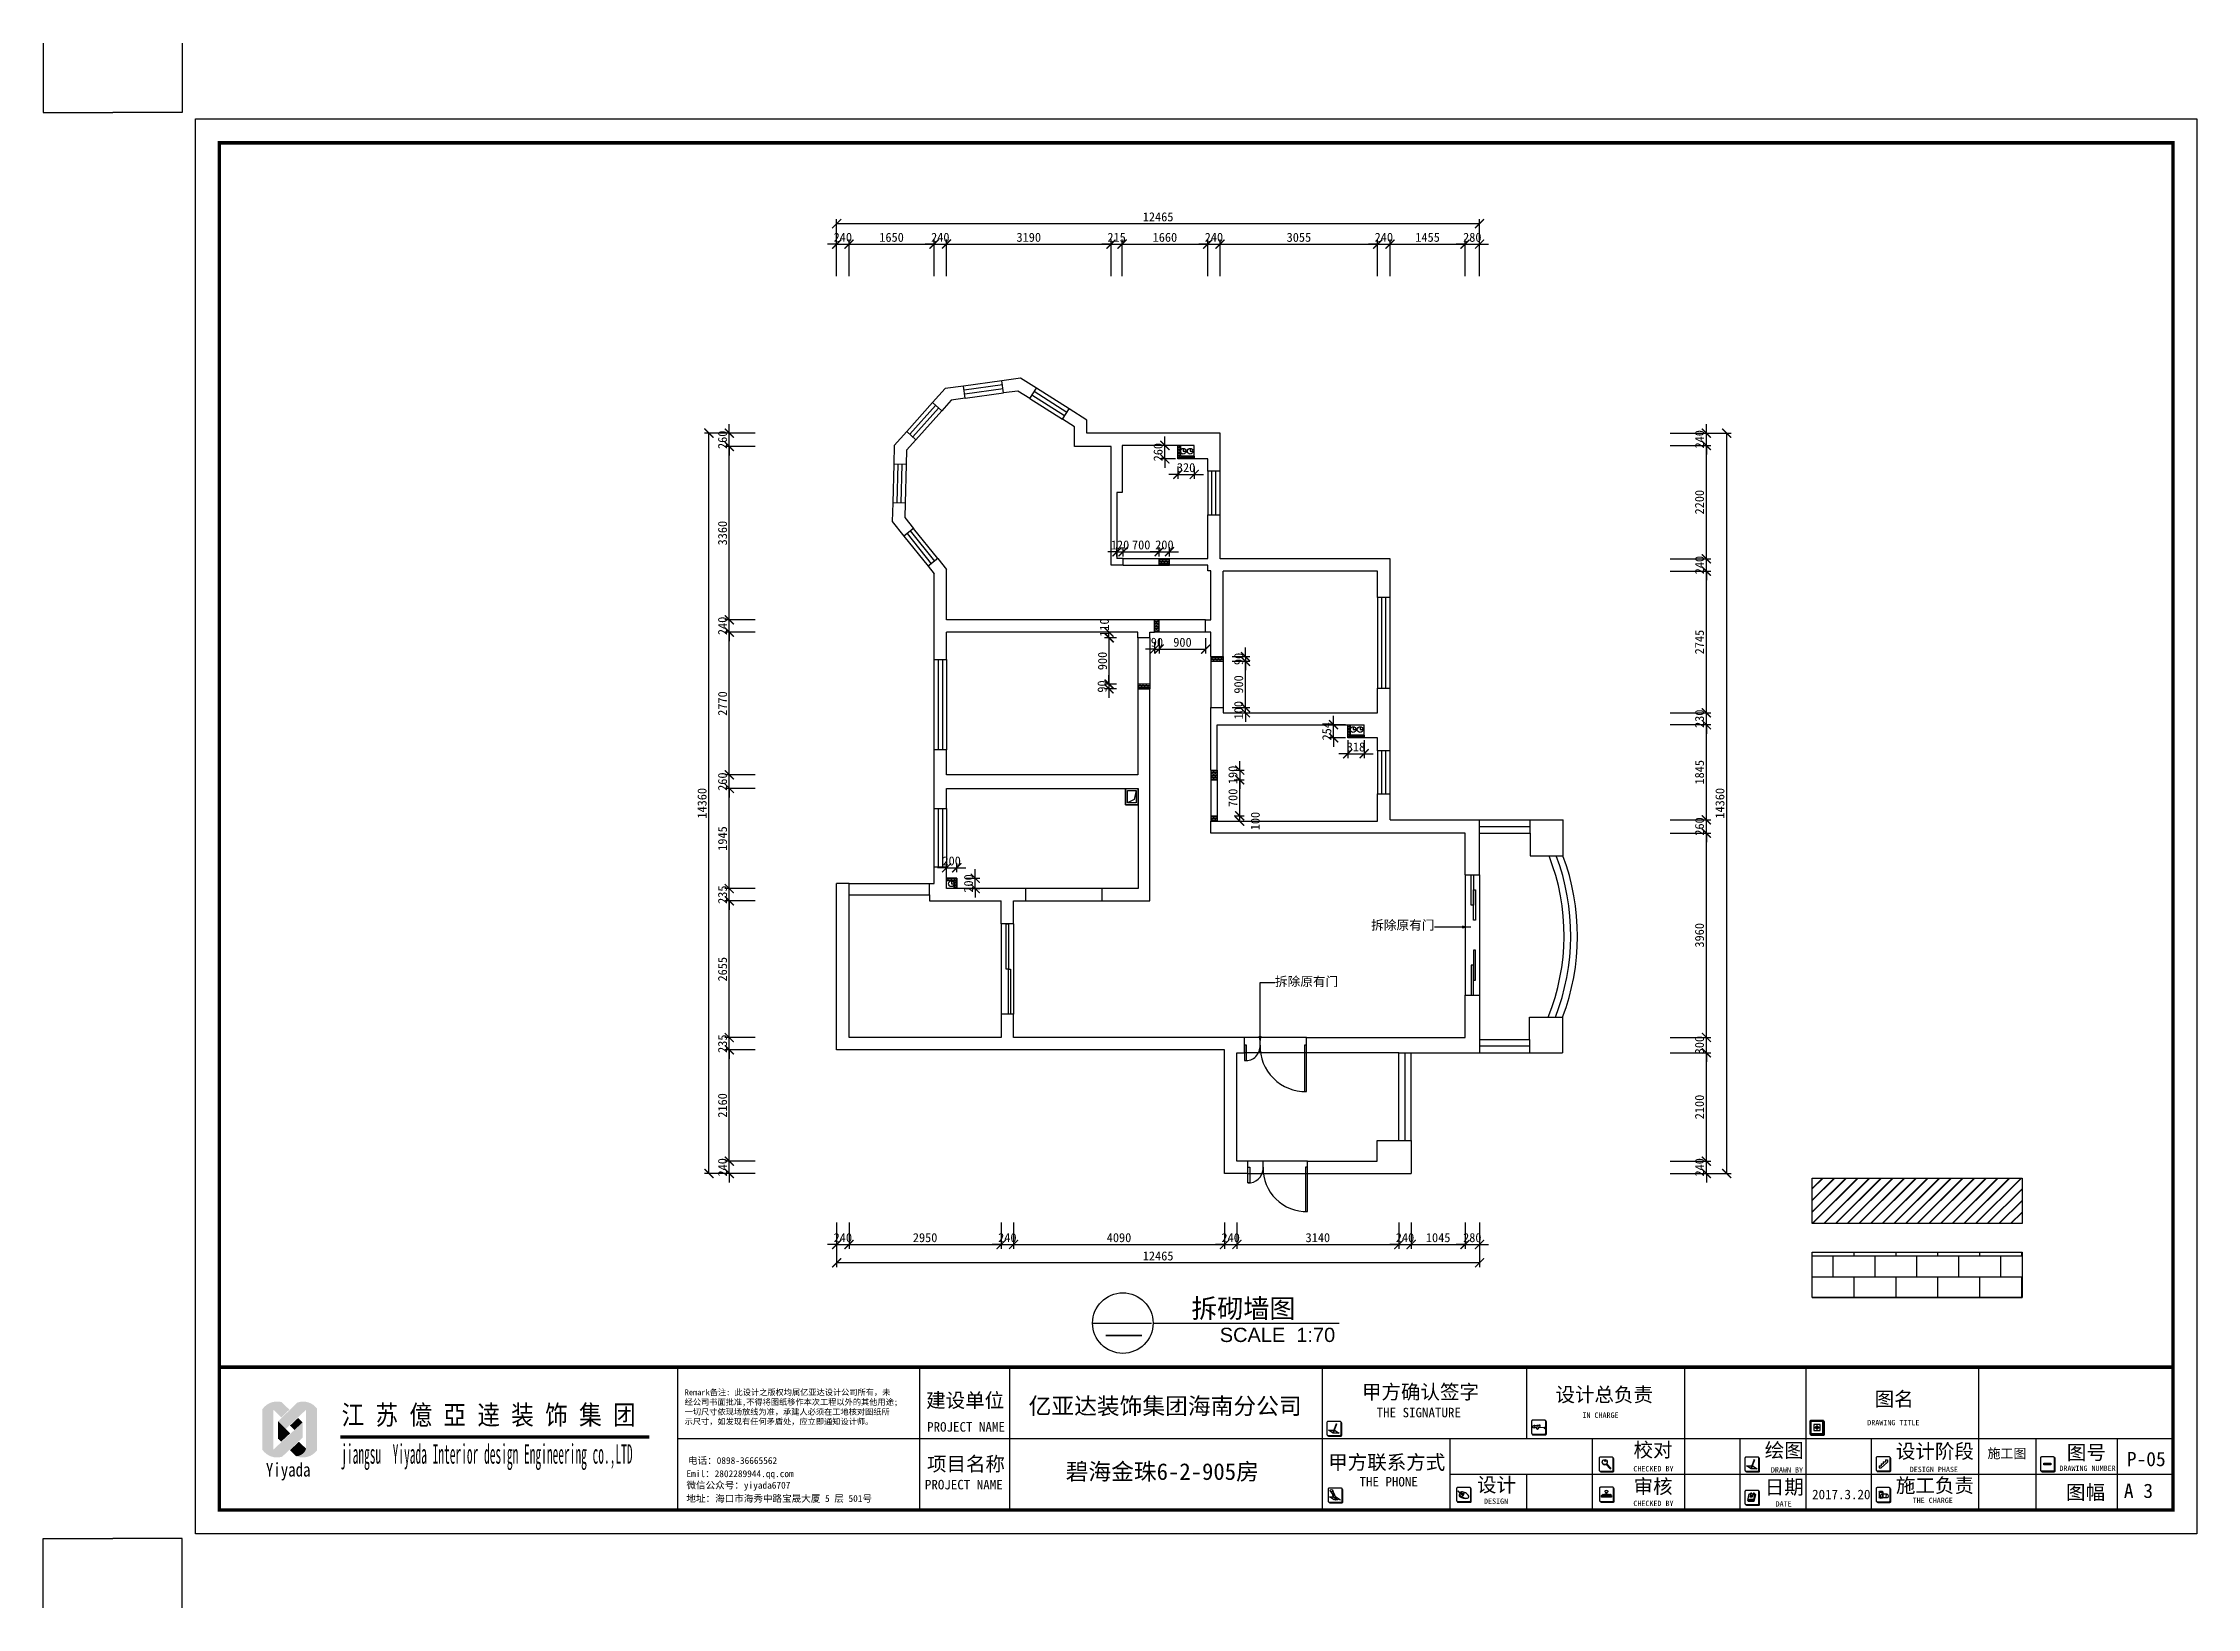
# Model space of a CAD drawing. Header units: millimetres. Extents: x -1705246 to 222838, y -3231245 to 126310.
# Drawn here: x -111694 to -69932, y -11478 to 18873 of the extents above; entities that cross this region are included whole.
import ezdxf
from ezdxf.enums import TextEntityAlignment as Align

# ---------------------------------------------------------------- set-up
doc = ezdxf.new("R2010")
doc.units = ezdxf.units.MM
doc.header["$PDMODE"] = 35
for name, color, linetype in [('0-01图框模板说明', 2, 'Continuous'), ('0-02图框细线', 136, 'Continuous'), ('06其他', 8, 'Continuous'), ('TK', 1, 'Continuous')]:
    doc.layers.add(name, color=color, linetype=linetype)
doc.layers.add('Z not print', color=8, linetype='Continuous', plot=False)
doc.styles.add('ar', font='arial.ttf')
doc.styles.add('H1', font='')
doc.styles.get("Standard").update_dxf_attribs({"font": ''})
doc.styles.add('仿宋', font='')
doc.styles.add('黑体', font='simhei.ttf')
doc.styles.get('H1').set_extended_font_data('SimSun')
doc.styles.get('Standard').set_extended_font_data('SimSun')
doc.styles.get('仿宋').set_extended_font_data('SimSun')
doc.linetypes.add('FENCELINE1', pattern='A,6.35,-2.54,[133,ltypeshp.shx,S=2.54,R=0,X=-2.54,Y=0],-2.54,25.4', length=36.83)
doc.dimstyles.new('ISO-25', dxfattribs={"dimscale": 70, "dimtxt": 2.5, "dimasz": 2.5, "dimexe": 1.25, "dimexo": 0.625, "dimtad": 1, "dimdec": 0, "dimtxsty": 'Standard', "dimblk": 'ARCHTICK', "dimcen": 2.5, "dimclrd": 251, "dimclre": 251, "dimclrt": 3, "dimadec": 0, "dimazin": 0, "dimtfac": 1, "dimtdec": 0, "dimtix": 1, "dimtmove": 2, "dimatfit": 3, "dimfxl": 1, "dimarcsym": 0})
pattern_1 = [(0, (-55499.097, 0), (0, 31.75), []), (90, (-55499.097, 0), (-63.5, 4e-15), [31.75, -31.75]), (90, (-55467.347, 0), (-63.5, 4e-15), [-31.75, 31.75])]

msp = doc.modelspace()

# ---------------------------------------------------------------- texts
at = {"color": 2, "style": 'ar'}
msp.add_text('SCALE  1:70', height=277.2, dxfattribs=at).set_placement((-88878.8, -6320.2))
at = {"char_height": 180, "width": 1677.458, "attachment_point": 1, "style": '仿宋'}
for insert in [(-85943.7, 1856), (-87809.4, 762.3)]:
    msp.add_mtext('拆除原有门', dxfattribs=dict(at, insert=insert))
at = {"color": 2, "style": 'ar', "flags": 8}
msp.add_attdef('拆砌墙图', text='原始结构图', height=369.6, dxfattribs=at).set_placement((-88421.2, -5661.7), align=Align.MIDDLE)
at = {"color": 2, "style": 'ar', "width": 7.452088, "flags": 8}
msp.add_attdef('-', text='-', height=277.2, dxfattribs=at).set_placement((-91219.4, -6301.8), (-90258.4, -6301.8), align=Align.FIT)
at = {"layer": '0-02图框细线'}
for s, insert, char_height, attachment_point in [('{\\fSimHei|b0|i0|c134|p2;Remark备注: 此设计之版权均属亿亚达设计公司所有，未\\P经公司书面批准,不得将图纸移作本次工程以外的其他用途;\\P一切尺寸依现场放线为准，承建人必须在工地核对图纸所\\P示尺寸，如发现有任何矛盾处，应立即通知设计师。}', (-99254, -7936.9), 113.584, 7), ('{\\fSimSun|b0|i0|c134|p2;建设单位}', (-94571.4, -7466.6), 277.2, 4), ('{\\fSimSun|b0|i0|c134|p2;甲方确认签字}', (-86121.4, -7303.5), 277.2, 4), ('{\\fSimSun|b0|i0|c134|p2;设计总负责}', (-82369.7, -7356.7), 277.2, 4), ('{\\fSimSun|b0|i0|c134|p2;图名}', (-76179.7, -7440.7), 277.2, 4), ('{\\fSimSun|b0|i0|c134|p2;PROJECT NAME}', (-94552.9, -7967.9), 184.8, 4), ('{\\fSimSun|b0|i0|c134|p2;THE SIGNATURE}', (-85837.2, -7689.6), 184.8, 4), ('{\\fSimSun|b0|i0|c134|p2;IN CHARGE}', (-81846.8, -7739.8), 104.119, 4), ('{\\fSimSun|b0|i0|c134|p2;DRAWING TITLE}', (-76324, -7884.3), 104.119, 4), ('{\\fSimSun|b0|i0|c134|p2;校对}', (-80854.9, -8428.3), 277.2, 4), ('{\\fSimSun|b0|i0|c134|p2;绘图}', (-78311.7, -8436.2), 277.2, 4), ('{\\fSimSun|b0|i0|c134|p2;设计阶段}', (-75768.4, -8454.8), 277.2, 4), ('{\\fSimSun|b0|i0|c134|p2;图号}', (-72454.4, -8477.8), 277.2, 4), ('{\\fSimSun|b0|i0|c134|p2;电话：0898-36665562  }', (-99188.9, -8626.9), 132.515, 4), ('{\\fSimSun|b0|i0|c134|p2;项目名称}', (-94556.1, -8699.5), 277.2, 4), ('{\\fSimSun|b0|i0|c134|p2;甲方联系方式}', (-86775.4, -8669.4), 277.2, 4), ('{\\fSimSun|b0|i0|c134|p2;CHECKED BY}', (-80859.3, -8778.9), 104.119, 4), ('{\\fSimSun|b0|i0|c134|p2;DRAWN BY}', (-78191.9, -8800.5), 104.119, 4), ('{\\fSimSun|b0|i0|c134|p2;DESIGN PHASE}', (-75499.6, -8792.3), 104.119, 4), ('{\\fSimHei|b0|i0|c134|p2;施工图}', (-73615.5, -8491.1), 184.8, 5), ('{\\fSimSun|b0|i0|c134|p2;DRAWING NUMBER}', (-72598.3, -8769.9), 104.119, 4), ('{\\fSimSun|b0|i0|c134|p2;P-05}', (-71291.5, -8592.2), 277.2, 4), ('{\\fSimSun|b0|i0|c134|p2;微信公众号：yiyada6707}', (-99218.6, -9117), 132.515, 4), ('{\\fSimSun|b0|i0|c134|p2;Emil：2802289944.qq.com}', (-99218.6, -8893.7), 132.515, 4), ('{\\fSimSun|b0|i0|c134|p2;PROJECT NAME}', (-94595.9, -9088), 184.8, 4), ('{\\fSimSun|b0|i0|c134|p2;THE PHONE}', (-86168.8, -9031.4), 184.8, 4), ('{\\fSimSun|b0|i0|c134|p2;设计}', (-83890.8, -9105.6), 277.2, 4), ('{\\fSimSun|b0|i0|c134|p2;审核}', (-80854.9, -9137), 277.2, 4), ('{\\fSimSun|b0|i0|c134|p2;日期}', (-78311.7, -9149.6), 277.2, 4), ('2017.3.20', (-77393.4, -9278), 184.8, 4), ('{\\fSimSun|b0|i0|c134|p2;施工负责}', (-75768.5, -9117.6), 277.2, 4), ('{\\fSimSun|b0|i0|c134|p2;图幅}', (-72469.5, -9248.6), 277.2, 4), ('{\\fSimSun|b0|i0|c134|p2;A 3}', (-71348.4, -9208.1), 277.2, 4), ('{\\fSimSun|b0|i0|c134|p2;地址：海口市海秀中路宝晟大厦 5 层 501号}', (-99220.2, -9363), 132.515, 4), ('{\\fSimSun|b0|i0|c134|p2;DESIGN}', (-83755, -9408.8), 104.119, 4), ('{\\fSimSun|b0|i0|c134|p2;CHECKED BY}', (-80859.3, -9451.2), 104.119, 4), ('{\\fSimSun|b0|i0|c134|p2;DATE}', (-78101.4, -9460), 104.119, 4), ('{\\fSimSun|b0|i0|c134|p2;THE CHARGE}', (-75444.6, -9392.3), 104.119, 4)]:
    msp.add_mtext(s, dxfattribs=dict(at, insert=insert, char_height=char_height, attachment_point=attachment_point))
at = {"layer": '0-02图框细线', "char_height": 323.4, "attachment_point": 5, "style": '黑体'}
for s, insert in [('亿亚达装饰集团海南分公司', (-89937.5, -7579.4)), ('{\\fSimSun|b0|i0|c134|p2;碧海金珠6-2-905房}', (-89993.7, -8851))]:
    msp.add_mtext(s, dxfattribs=dict(at, insert=insert))
at = {"layer": 'TK', "color": 150, "style": 'H1'}
for s, height, width, p in [('江 苏 億 亞 逹 装 饰 集 团', 378.615, 0.85, (-105906.5, -7923.7)), ('jiangsu  Yiyada Interior design Engineering co.,LTD', 378.615, 0.43, (-105912.6, -8680.7)), ('Yiyada ', 265.03, 0.8, (-107373.9, -8929.1))]:
    msp.add_text(s, height=height, dxfattribs=dict(at, width=width)).set_placement(p)

# ---------------------------------------------------------------- blocks, each defined once
blk = doc.blocks.new('_ArchTick')
at = {"color": 0, "linetype": 'ByBlock', "const_width": 0.15}
blk.add_lwpolyline([(-0.5, -0.5), (0.5, 0.5)], dxfattribs=at)
blk = doc.blocks.new('*D233')
at = {"color": 251, "lineweight": -2}
for p, q in [((-97885, -2812), (-98475, -2812)), ((-98388, -2812), (-98388, -2637)), ((-98388, -3052), (-98388, -2812)), ((-97885, -3052), (-98475, -3052)), ((-98388, -3052), (-98388, -3227))]:
    blk.add_line(p, q, dxfattribs=at)
at = {"layer": 'Defpoints', "color": 0}
for p in [(-98388, -2812), (-97841, -2812), (-97841, -3052)]:
    blk.add_point(p, dxfattribs=at)
at = {"color": 251, "lineweight": -2, "xscale": 175, "yscale": 175, "zscale": 175}
for p, rotation in [((-98388, -2812), 270), ((-98388, -3052), 90)]:
    blk.add_blockref('_ArchTick', p, dxfattribs=dict(at, rotation=rotation))
at = {"color": 3, "insert": (-98519, -2932), "char_height": 175, "attachment_point": 5, "rotation": 90}
blk.add_mtext('240', dxfattribs=at)
blk = doc.blocks.new('*D234')
at = {"color": 251, "lineweight": -2}
for p, q in [((-97885, -652), (-98475, -652)), ((-98388, -2812), (-98388, -652)), ((-97885, -2812), (-98475, -2812))]:
    blk.add_line(p, q, dxfattribs=at)
at = {"layer": 'Defpoints', "color": 0}
for p in [(-98388, -652), (-97841, -652), (-97841, -2812)]:
    blk.add_point(p, dxfattribs=at)
at = {"color": 251, "lineweight": -2, "xscale": 175, "yscale": 175, "zscale": 175}
for p, rotation in [((-98388, -652), 90), ((-98388, -2812), 270)]:
    blk.add_blockref('_ArchTick', p, dxfattribs=dict(at, rotation=rotation))
at = {"color": 3, "insert": (-98519, -1732), "char_height": 175, "attachment_point": 5, "rotation": 90}
blk.add_mtext('2160', dxfattribs=at)
blk = doc.blocks.new('*D235')
at = {"color": 251, "lineweight": -2}
for p, q in [((-97885, -417), (-98475, -417)), ((-98388, -417), (-98388, -242)), ((-98388, -652), (-98388, -417)), ((-97885, -652), (-98475, -652)), ((-98388, -652), (-98388, -827))]:
    blk.add_line(p, q, dxfattribs=at)
at = {"layer": 'Defpoints', "color": 0}
for p in [(-98388, -417), (-97841, -417), (-97841, -652)]:
    blk.add_point(p, dxfattribs=at)
at = {"color": 251, "lineweight": -2, "xscale": 175, "yscale": 175, "zscale": 175}
for p, rotation in [((-98388, -417), 270), ((-98388, -652), 90)]:
    blk.add_blockref('_ArchTick', p, dxfattribs=dict(at, rotation=rotation))
at = {"color": 3, "insert": (-98519, -535), "char_height": 175, "attachment_point": 5, "rotation": 90}
blk.add_mtext('235', dxfattribs=at)
blk = doc.blocks.new('*D236')
at = {"color": 251, "lineweight": -2}
for p, q in [((-97885, 2238), (-98475, 2238)), ((-98388, -417), (-98388, 2238)), ((-97885, -417), (-98475, -417))]:
    blk.add_line(p, q, dxfattribs=at)
at = {"layer": 'Defpoints', "color": 0}
for p in [(-98388, 2238), (-97841, 2238), (-97841, -417)]:
    blk.add_point(p, dxfattribs=at)
at = {"color": 251, "lineweight": -2, "xscale": 175, "yscale": 175, "zscale": 175}
for p, rotation in [((-98388, 2238), 90), ((-98388, -417), 270)]:
    blk.add_blockref('_ArchTick', p, dxfattribs=dict(at, rotation=rotation))
at = {"color": 3, "insert": (-98519, 910), "char_height": 175, "attachment_point": 5, "rotation": 90}
blk.add_mtext('2655', dxfattribs=at)
blk = doc.blocks.new('*D237')
at = {"color": 251, "lineweight": -2}
for p, q in [((-98388, 2473), (-98388, 2648)), ((-97885, 2473), (-98475, 2473)), ((-97885, 2238), (-98475, 2238)), ((-98388, 2238), (-98388, 2473)), ((-98388, 2238), (-98388, 2063))]:
    blk.add_line(p, q, dxfattribs=at)
at = {"layer": 'Defpoints', "color": 0}
for p in [(-98388, 2473), (-97841, 2473), (-97841, 2238)]:
    blk.add_point(p, dxfattribs=at)
at = {"color": 251, "lineweight": -2, "xscale": 175, "yscale": 175, "zscale": 175}
for p, rotation in [((-98388, 2473), 270), ((-98388, 2238), 90)]:
    blk.add_blockref('_ArchTick', p, dxfattribs=dict(at, rotation=rotation))
at = {"color": 3, "insert": (-98519, 2355), "char_height": 175, "attachment_point": 5, "rotation": 90}
blk.add_mtext('235', dxfattribs=at)
blk = doc.blocks.new('*D238')
at = {"color": 251, "lineweight": -2}
for p, q in [((-97885, 4418), (-98475, 4418)), ((-98388, 2473), (-98388, 4418)), ((-97885, 2473), (-98475, 2473))]:
    blk.add_line(p, q, dxfattribs=at)
at = {"layer": 'Defpoints', "color": 0}
for p in [(-98388, 4418), (-97841, 4418), (-97841, 2473)]:
    blk.add_point(p, dxfattribs=at)
at = {"color": 251, "lineweight": -2, "xscale": 175, "yscale": 175, "zscale": 175}
for p, rotation in [((-98388, 4418), 90), ((-98388, 2473), 270)]:
    blk.add_blockref('_ArchTick', p, dxfattribs=dict(at, rotation=rotation))
at = {"color": 3, "insert": (-98519, 3445), "char_height": 175, "attachment_point": 5, "rotation": 90}
blk.add_mtext('1945', dxfattribs=at)
blk = doc.blocks.new('*D239')
at = {"color": 251, "lineweight": -2}
for p, q in [((-97885, 4678), (-98475, 4678)), ((-98388, 4678), (-98388, 4853)), ((-98388, 4418), (-98388, 4678)), ((-97885, 4418), (-98475, 4418)), ((-98388, 4418), (-98388, 4243))]:
    blk.add_line(p, q, dxfattribs=at)
at = {"layer": 'Defpoints', "color": 0}
for p in [(-98388, 4678), (-97841, 4678), (-97841, 4418)]:
    blk.add_point(p, dxfattribs=at)
at = {"color": 251, "lineweight": -2, "xscale": 175, "yscale": 175, "zscale": 175}
for p, rotation in [((-98388, 4678), 270), ((-98388, 4418), 90)]:
    blk.add_blockref('_ArchTick', p, dxfattribs=dict(at, rotation=rotation))
at = {"color": 3, "insert": (-98519, 4548), "char_height": 175, "attachment_point": 5, "rotation": 90}
blk.add_mtext('260', dxfattribs=at)
blk = doc.blocks.new('*D240')
at = {"color": 251, "lineweight": -2}
for p, q in [((-97885, 7448), (-98475, 7448)), ((-98388, 4678), (-98388, 7448)), ((-97885, 4678), (-98475, 4678))]:
    blk.add_line(p, q, dxfattribs=at)
at = {"layer": 'Defpoints', "color": 0}
for p in [(-98388, 7448), (-97841, 7448), (-97841, 4678)]:
    blk.add_point(p, dxfattribs=at)
at = {"color": 251, "lineweight": -2, "xscale": 175, "yscale": 175, "zscale": 175}
for p, rotation in [((-98388, 7448), 90), ((-98388, 4678), 270)]:
    blk.add_blockref('_ArchTick', p, dxfattribs=dict(at, rotation=rotation))
at = {"color": 3, "insert": (-98519, 6063), "char_height": 175, "attachment_point": 5, "rotation": 90}
blk.add_mtext('2770', dxfattribs=at)
blk = doc.blocks.new('*D241')
at = {"color": 251, "lineweight": -2}
for p, q in [((-97885, 7688), (-98475, 7688)), ((-98388, 7688), (-98388, 7863)), ((-98388, 7448), (-98388, 7688)), ((-97885, 7448), (-98475, 7448)), ((-98388, 7448), (-98388, 7273))]:
    blk.add_line(p, q, dxfattribs=at)
at = {"layer": 'Defpoints', "color": 0}
for p in [(-98388, 7688), (-97841, 7688), (-97841, 7448)]:
    blk.add_point(p, dxfattribs=at)
at = {"color": 251, "lineweight": -2, "xscale": 175, "yscale": 175, "zscale": 175}
for p, rotation in [((-98388, 7688), 270), ((-98388, 7448), 90)]:
    blk.add_blockref('_ArchTick', p, dxfattribs=dict(at, rotation=rotation))
at = {"color": 3, "insert": (-98519, 7568), "char_height": 175, "attachment_point": 5, "rotation": 90}
blk.add_mtext('240', dxfattribs=at)
blk = doc.blocks.new('*D242')
at = {"color": 251, "lineweight": -2}
for p, q in [((-97885, 11048), (-98475, 11048)), ((-98388, 7688), (-98388, 11048)), ((-97885, 7688), (-98475, 7688))]:
    blk.add_line(p, q, dxfattribs=at)
at = {"layer": 'Defpoints', "color": 0}
for p in [(-98388, 11048), (-97841, 11048), (-97841, 7688)]:
    blk.add_point(p, dxfattribs=at)
at = {"color": 251, "lineweight": -2, "xscale": 175, "yscale": 175, "zscale": 175}
for p, rotation in [((-98388, 11048), 90), ((-98388, 7688), 270)]:
    blk.add_blockref('_ArchTick', p, dxfattribs=dict(at, rotation=rotation))
at = {"color": 3, "insert": (-98519, 9368), "char_height": 175, "attachment_point": 5, "rotation": 90}
blk.add_mtext('3360', dxfattribs=at)
blk = doc.blocks.new('*D243')
at = {"color": 251, "lineweight": -2}
for p, q in [((-97885, 11308), (-98475, 11308)), ((-98388, 11308), (-98388, 11483)), ((-98388, 11048), (-98388, 11308)), ((-97885, 11048), (-98475, 11048)), ((-98388, 11048), (-98388, 10873))]:
    blk.add_line(p, q, dxfattribs=at)
at = {"layer": 'Defpoints', "color": 0}
for p in [(-98388, 11308), (-97841, 11308), (-97841, 11048)]:
    blk.add_point(p, dxfattribs=at)
at = {"color": 251, "lineweight": -2, "xscale": 175, "yscale": 175, "zscale": 175}
for p, rotation in [((-98388, 11308), 270), ((-98388, 11048), 90)]:
    blk.add_blockref('_ArchTick', p, dxfattribs=dict(at, rotation=rotation))
at = {"color": 3, "insert": (-98519, 11178), "char_height": 175, "attachment_point": 5, "rotation": 90}
blk.add_mtext('260', dxfattribs=at)
blk = doc.blocks.new('*D244')
at = {"color": 251, "lineweight": -2}
for p, q in [((-80144, -2812), (-79357, -2812)), ((-79444, -2812), (-79444, -2637)), ((-79444, -3052), (-79444, -2812)), ((-80144, -3052), (-79357, -3052)), ((-79444, -3052), (-79444, -3227))]:
    blk.add_line(p, q, dxfattribs=at)
at = {"layer": 'Defpoints', "color": 0}
for p in [(-80187, -2812), (-79444, -2812), (-80187, -3052)]:
    blk.add_point(p, dxfattribs=at)
at = {"color": 251, "lineweight": -2, "xscale": 175, "yscale": 175, "zscale": 175}
for p, rotation in [((-79444, -2812), 270), ((-79444, -3052), 90)]:
    blk.add_blockref('_ArchTick', p, dxfattribs=dict(at, rotation=rotation))
at = {"color": 3, "insert": (-79576, -2932), "char_height": 175, "attachment_point": 5, "rotation": 90}
blk.add_mtext('240', dxfattribs=at)
blk = doc.blocks.new('*D245')
at = {"color": 251, "lineweight": -2}
for p, q in [((-80144, -712), (-79357, -712)), ((-79444, -2812), (-79444, -712)), ((-80144, -2812), (-79357, -2812))]:
    blk.add_line(p, q, dxfattribs=at)
at = {"layer": 'Defpoints', "color": 0}
for p in [(-80187, -712), (-79444, -712), (-80187, -2812)]:
    blk.add_point(p, dxfattribs=at)
at = {"color": 251, "lineweight": -2, "xscale": 175, "yscale": 175, "zscale": 175}
for p, rotation in [((-79444, -712), 90), ((-79444, -2812), 270)]:
    blk.add_blockref('_ArchTick', p, dxfattribs=dict(at, rotation=rotation))
at = {"color": 3, "insert": (-79576, -1762), "char_height": 175, "attachment_point": 5, "rotation": 90}
blk.add_mtext('2100', dxfattribs=at)
blk = doc.blocks.new('*D246')
at = {"color": 251, "lineweight": -2}
for p, q in [((-80144, -412), (-79357, -412)), ((-79444, -412), (-79444, -237)), ((-79444, -712), (-79444, -412)), ((-80144, -712), (-79357, -712)), ((-79444, -712), (-79444, -887))]:
    blk.add_line(p, q, dxfattribs=at)
at = {"layer": 'Defpoints', "color": 0}
for p in [(-80187, -412), (-79444, -412), (-80187, -712)]:
    blk.add_point(p, dxfattribs=at)
at = {"color": 251, "lineweight": -2, "xscale": 175, "yscale": 175, "zscale": 175}
for p, rotation in [((-79444, -412), 270), ((-79444, -712), 90)]:
    blk.add_blockref('_ArchTick', p, dxfattribs=dict(at, rotation=rotation))
at = {"color": 3, "insert": (-79576, -562), "char_height": 175, "attachment_point": 5, "rotation": 90}
blk.add_mtext('300', dxfattribs=at)
blk = doc.blocks.new('*D247')
at = {"color": 251, "lineweight": -2}
for p, q in [((-80144, 3548), (-79357, 3548)), ((-79444, -412), (-79444, 3548)), ((-80144, -412), (-79357, -412))]:
    blk.add_line(p, q, dxfattribs=at)
at = {"layer": 'Defpoints', "color": 0}
for p in [(-80187, 3548), (-79444, 3548), (-80187, -412)]:
    blk.add_point(p, dxfattribs=at)
at = {"color": 251, "lineweight": -2, "xscale": 175, "yscale": 175, "zscale": 175}
for p, rotation in [((-79444, 3548), 90), ((-79444, -412), 270)]:
    blk.add_blockref('_ArchTick', p, dxfattribs=dict(at, rotation=rotation))
at = {"color": 3, "insert": (-79576, 1568), "char_height": 175, "attachment_point": 5, "rotation": 90}
blk.add_mtext('3960', dxfattribs=at)
blk = doc.blocks.new('*D248')
at = {"color": 251, "lineweight": -2}
for p, q in [((-80144, 3808), (-79357, 3808)), ((-79444, 3808), (-79444, 3983)), ((-79444, 3548), (-79444, 3808)), ((-80144, 3548), (-79357, 3548)), ((-79444, 3548), (-79444, 3373))]:
    blk.add_line(p, q, dxfattribs=at)
at = {"layer": 'Defpoints', "color": 0}
for p in [(-80187, 3808), (-79444, 3808), (-80187, 3548)]:
    blk.add_point(p, dxfattribs=at)
at = {"color": 251, "lineweight": -2, "xscale": 175, "yscale": 175, "zscale": 175}
for p, rotation in [((-79444, 3808), 270), ((-79444, 3548), 90)]:
    blk.add_blockref('_ArchTick', p, dxfattribs=dict(at, rotation=rotation))
at = {"color": 3, "insert": (-79576, 3678), "char_height": 175, "attachment_point": 5, "rotation": 90}
blk.add_mtext('260', dxfattribs=at)
blk = doc.blocks.new('*D249')
at = {"color": 251, "lineweight": -2}
for p, q in [((-80144, 5653), (-79357, 5653)), ((-79444, 3808), (-79444, 5653)), ((-80144, 3808), (-79357, 3808))]:
    blk.add_line(p, q, dxfattribs=at)
at = {"layer": 'Defpoints', "color": 0}
for p in [(-80187, 5653), (-79444, 5653), (-80187, 3808)]:
    blk.add_point(p, dxfattribs=at)
at = {"color": 251, "lineweight": -2, "xscale": 175, "yscale": 175, "zscale": 175}
for p, rotation in [((-79444, 5653), 90), ((-79444, 3808), 270)]:
    blk.add_blockref('_ArchTick', p, dxfattribs=dict(at, rotation=rotation))
at = {"color": 3, "insert": (-79576, 4730), "char_height": 175, "attachment_point": 5, "rotation": 90}
blk.add_mtext('1845', dxfattribs=at)
blk = doc.blocks.new('*D250')
at = {"color": 251, "lineweight": -2}
for p, q in [((-80144, 5883), (-79357, 5883)), ((-79444, 5883), (-79444, 6058)), ((-79444, 5653), (-79444, 5883)), ((-80144, 5653), (-79357, 5653)), ((-79444, 5653), (-79444, 5478))]:
    blk.add_line(p, q, dxfattribs=at)
at = {"layer": 'Defpoints', "color": 0}
for p in [(-80187, 5883), (-79444, 5883), (-80187, 5653)]:
    blk.add_point(p, dxfattribs=at)
at = {"color": 251, "lineweight": -2, "xscale": 175, "yscale": 175, "zscale": 175}
for p, rotation in [((-79444, 5883), 270), ((-79444, 5653), 90)]:
    blk.add_blockref('_ArchTick', p, dxfattribs=dict(at, rotation=rotation))
at = {"color": 3, "insert": (-79576, 5768), "char_height": 175, "attachment_point": 5, "rotation": 90}
blk.add_mtext('230', dxfattribs=at)
blk = doc.blocks.new('*D251')
at = {"color": 251, "lineweight": -2}
for p, q in [((-80144, 8628), (-79357, 8628)), ((-79444, 5883), (-79444, 8628)), ((-80144, 5883), (-79357, 5883))]:
    blk.add_line(p, q, dxfattribs=at)
at = {"layer": 'Defpoints', "color": 0}
for p in [(-80187, 8628), (-79444, 8628), (-80187, 5883)]:
    blk.add_point(p, dxfattribs=at)
at = {"color": 251, "lineweight": -2, "xscale": 175, "yscale": 175, "zscale": 175}
for p, rotation in [((-79444, 8628), 90), ((-79444, 5883), 270)]:
    blk.add_blockref('_ArchTick', p, dxfattribs=dict(at, rotation=rotation))
at = {"color": 3, "insert": (-79576, 7255), "char_height": 175, "attachment_point": 5, "rotation": 90}
blk.add_mtext('2745', dxfattribs=at)
blk = doc.blocks.new('*D252')
at = {"color": 251, "lineweight": -2}
for p, q in [((-80144, 8868), (-79357, 8868)), ((-79444, 8868), (-79444, 9043)), ((-79444, 8628), (-79444, 8868)), ((-80144, 8628), (-79357, 8628)), ((-79444, 8628), (-79444, 8453))]:
    blk.add_line(p, q, dxfattribs=at)
at = {"layer": 'Defpoints', "color": 0}
for p in [(-80187, 8868), (-79444, 8868), (-80187, 8628)]:
    blk.add_point(p, dxfattribs=at)
at = {"color": 251, "lineweight": -2, "xscale": 175, "yscale": 175, "zscale": 175}
for p, rotation in [((-79444, 8868), 270), ((-79444, 8628), 90)]:
    blk.add_blockref('_ArchTick', p, dxfattribs=dict(at, rotation=rotation))
at = {"color": 3, "insert": (-79576, 8748), "char_height": 175, "attachment_point": 5, "rotation": 90}
blk.add_mtext('240', dxfattribs=at)
blk = doc.blocks.new('*D253')
at = {"color": 251, "lineweight": -2}
for p, q in [((-80144, 11068), (-79357, 11068)), ((-79444, 8868), (-79444, 11068)), ((-80144, 8868), (-79357, 8868))]:
    blk.add_line(p, q, dxfattribs=at)
at = {"layer": 'Defpoints', "color": 0}
for p in [(-80187, 11068), (-79444, 11068), (-80187, 8868)]:
    blk.add_point(p, dxfattribs=at)
at = {"color": 251, "lineweight": -2, "xscale": 175, "yscale": 175, "zscale": 175}
for p, rotation in [((-79444, 11068), 90), ((-79444, 8868), 270)]:
    blk.add_blockref('_ArchTick', p, dxfattribs=dict(at, rotation=rotation))
at = {"color": 3, "insert": (-79576, 9968), "char_height": 175, "attachment_point": 5, "rotation": 90}
blk.add_mtext('2200', dxfattribs=at)
blk = doc.blocks.new('*D254')
at = {"color": 251, "lineweight": -2}
for p, q in [((-80144, 11308), (-79357, 11308)), ((-79444, 11308), (-79444, 11483)), ((-79444, 11068), (-79444, 11308)), ((-80144, 11068), (-79357, 11068)), ((-79444, 11068), (-79444, 10893))]:
    blk.add_line(p, q, dxfattribs=at)
at = {"layer": 'Defpoints', "color": 0}
for p in [(-80187, 11308), (-79444, 11308), (-80187, 11068)]:
    blk.add_point(p, dxfattribs=at)
at = {"color": 251, "lineweight": -2, "xscale": 175, "yscale": 175, "zscale": 175}
for p, rotation in [((-79444, 11308), 270), ((-79444, 11068), 90)]:
    blk.add_blockref('_ArchTick', p, dxfattribs=dict(at, rotation=rotation))
at = {"color": 3, "insert": (-79576, 11188), "char_height": 175, "attachment_point": 5, "rotation": 90}
blk.add_mtext('240', dxfattribs=at)
blk = doc.blocks.new('*D255')
at = {"color": 251, "lineweight": -2}
for p, q in [((-96307, -4005), (-96307, -4516)), ((-96067, -4005), (-96067, -4516)), ((-96307, -4429), (-96482, -4429)), ((-96307, -4429), (-96067, -4429)), ((-96067, -4429), (-95892, -4429))]:
    blk.add_line(p, q, dxfattribs=at)
at = {"layer": 'Defpoints', "color": 0}
for p in [(-96307, -3962), (-96067, -3962), (-96067, -4429)]:
    blk.add_point(p, dxfattribs=at)
at = {"color": 251, "lineweight": -2, "xscale": 175, "yscale": 175, "zscale": 175}
blk.add_blockref('_ArchTick', (-96307, -4429), dxfattribs=at)
at = {"color": 251, "lineweight": -2, "xscale": 175, "yscale": 175, "zscale": 175, "rotation": 180}
blk.add_blockref('_ArchTick', (-96067, -4429), dxfattribs=at)
at = {"color": 3, "insert": (-96187, -4297), "char_height": 175, "attachment_point": 5}
blk.add_mtext('240', dxfattribs=at)
blk = doc.blocks.new('*D256')
at = {"color": 251, "lineweight": -2}
for p, q in [((-96067, -4005), (-96067, -4516)), ((-93117, -4005), (-93117, -4516)), ((-96067, -4429), (-93117, -4429))]:
    blk.add_line(p, q, dxfattribs=at)
at = {"layer": 'Defpoints', "color": 0}
for p in [(-96067, -3962), (-93117, -3962), (-93117, -4429)]:
    blk.add_point(p, dxfattribs=at)
at = {"color": 251, "lineweight": -2, "xscale": 175, "yscale": 175, "zscale": 175, "rotation": 180}
blk.add_blockref('_ArchTick', (-96067, -4429), dxfattribs=at)
at = {"color": 251, "lineweight": -2, "xscale": 175, "yscale": 175, "zscale": 175}
blk.add_blockref('_ArchTick', (-93117, -4429), dxfattribs=at)
at = {"color": 3, "insert": (-94592, -4297), "char_height": 175, "attachment_point": 5}
blk.add_mtext('2950', dxfattribs=at)
blk = doc.blocks.new('*D257')
at = {"color": 251, "lineweight": -2}
for p, q in [((-93117, -4005), (-93117, -4516)), ((-92877, -4005), (-92877, -4516)), ((-93117, -4429), (-93292, -4429)), ((-93117, -4429), (-92877, -4429)), ((-92877, -4429), (-92702, -4429))]:
    blk.add_line(p, q, dxfattribs=at)
at = {"layer": 'Defpoints', "color": 0}
for p in [(-93117, -3962), (-92877, -3962), (-92877, -4429)]:
    blk.add_point(p, dxfattribs=at)
at = {"color": 251, "lineweight": -2, "xscale": 175, "yscale": 175, "zscale": 175}
blk.add_blockref('_ArchTick', (-93117, -4429), dxfattribs=at)
at = {"color": 251, "lineweight": -2, "xscale": 175, "yscale": 175, "zscale": 175, "rotation": 180}
blk.add_blockref('_ArchTick', (-92877, -4429), dxfattribs=at)
at = {"color": 3, "insert": (-92997, -4297), "char_height": 175, "attachment_point": 5}
blk.add_mtext('240', dxfattribs=at)
blk = doc.blocks.new('*D258')
at = {"color": 251, "lineweight": -2}
for p, q in [((-92877, -4005), (-92877, -4516)), ((-88787, -4005), (-88787, -4516)), ((-92877, -4429), (-88787, -4429))]:
    blk.add_line(p, q, dxfattribs=at)
at = {"layer": 'Defpoints', "color": 0}
for p in [(-92877, -3962), (-88787, -3962), (-88787, -4429)]:
    blk.add_point(p, dxfattribs=at)
at = {"color": 251, "lineweight": -2, "xscale": 175, "yscale": 175, "zscale": 175, "rotation": 180}
blk.add_blockref('_ArchTick', (-92877, -4429), dxfattribs=at)
at = {"color": 251, "lineweight": -2, "xscale": 175, "yscale": 175, "zscale": 175}
blk.add_blockref('_ArchTick', (-88787, -4429), dxfattribs=at)
at = {"color": 3, "insert": (-90832, -4297), "char_height": 175, "attachment_point": 5}
blk.add_mtext('4090', dxfattribs=at)
blk = doc.blocks.new('*D259')
at = {"color": 251, "lineweight": -2}
for p, q in [((-88787, -4005), (-88787, -4516)), ((-88547, -4005), (-88547, -4516)), ((-88787, -4429), (-88962, -4429)), ((-88787, -4429), (-88547, -4429)), ((-88547, -4429), (-88372, -4429))]:
    blk.add_line(p, q, dxfattribs=at)
at = {"layer": 'Defpoints', "color": 0}
for p in [(-88787, -3962), (-88547, -3962), (-88547, -4429)]:
    blk.add_point(p, dxfattribs=at)
at = {"color": 251, "lineweight": -2, "xscale": 175, "yscale": 175, "zscale": 175}
blk.add_blockref('_ArchTick', (-88787, -4429), dxfattribs=at)
at = {"color": 251, "lineweight": -2, "xscale": 175, "yscale": 175, "zscale": 175, "rotation": 180}
blk.add_blockref('_ArchTick', (-88547, -4429), dxfattribs=at)
at = {"color": 3, "insert": (-88667, -4297), "char_height": 175, "attachment_point": 5}
blk.add_mtext('240', dxfattribs=at)
blk = doc.blocks.new('*D260')
at = {"color": 251, "lineweight": -2}
for p, q in [((-88547, -4005), (-88547, -4516)), ((-85407, -4005), (-85407, -4516)), ((-88547, -4429), (-85407, -4429))]:
    blk.add_line(p, q, dxfattribs=at)
at = {"layer": 'Defpoints', "color": 0}
for p in [(-88547, -3962), (-85407, -3962), (-85407, -4429)]:
    blk.add_point(p, dxfattribs=at)
at = {"color": 251, "lineweight": -2, "xscale": 175, "yscale": 175, "zscale": 175, "rotation": 180}
blk.add_blockref('_ArchTick', (-88547, -4429), dxfattribs=at)
at = {"color": 251, "lineweight": -2, "xscale": 175, "yscale": 175, "zscale": 175}
blk.add_blockref('_ArchTick', (-85407, -4429), dxfattribs=at)
at = {"color": 3, "insert": (-86977, -4297), "char_height": 175, "attachment_point": 5}
blk.add_mtext('3140', dxfattribs=at)
blk = doc.blocks.new('*D261')
at = {"color": 251, "lineweight": -2}
for p, q in [((-85407, -4005), (-85407, -4516)), ((-85167, -4005), (-85167, -4516)), ((-85407, -4429), (-85582, -4429)), ((-85407, -4429), (-85167, -4429)), ((-85167, -4429), (-84992, -4429))]:
    blk.add_line(p, q, dxfattribs=at)
at = {"layer": 'Defpoints', "color": 0}
for p in [(-85407, -3962), (-85167, -3962), (-85167, -4429)]:
    blk.add_point(p, dxfattribs=at)
at = {"color": 251, "lineweight": -2, "xscale": 175, "yscale": 175, "zscale": 175}
blk.add_blockref('_ArchTick', (-85407, -4429), dxfattribs=at)
at = {"color": 251, "lineweight": -2, "xscale": 175, "yscale": 175, "zscale": 175, "rotation": 180}
blk.add_blockref('_ArchTick', (-85167, -4429), dxfattribs=at)
at = {"color": 3, "insert": (-85287, -4297), "char_height": 175, "attachment_point": 5}
blk.add_mtext('240', dxfattribs=at)
blk = doc.blocks.new('*D262')
at = {"color": 251, "lineweight": -2}
for p, q in [((-85167, -4005), (-85167, -4516)), ((-84122, -4005), (-84122, -4516)), ((-85167, -4429), (-84122, -4429))]:
    blk.add_line(p, q, dxfattribs=at)
at = {"layer": 'Defpoints', "color": 0}
for p in [(-85167, -3962), (-84122, -3962), (-84122, -4429)]:
    blk.add_point(p, dxfattribs=at)
at = {"color": 251, "lineweight": -2, "xscale": 175, "yscale": 175, "zscale": 175, "rotation": 180}
blk.add_blockref('_ArchTick', (-85167, -4429), dxfattribs=at)
at = {"color": 251, "lineweight": -2, "xscale": 175, "yscale": 175, "zscale": 175}
blk.add_blockref('_ArchTick', (-84122, -4429), dxfattribs=at)
at = {"color": 3, "insert": (-84644, -4297), "char_height": 175, "attachment_point": 5}
blk.add_mtext('1045', dxfattribs=at)
blk = doc.blocks.new('*D263')
at = {"color": 251, "lineweight": -2}
for p, q in [((-84122, -4005), (-84122, -4516)), ((-83842, -4005), (-83842, -4516)), ((-84122, -4429), (-84297, -4429)), ((-84122, -4429), (-83842, -4429)), ((-83842, -4429), (-83667, -4429))]:
    blk.add_line(p, q, dxfattribs=at)
at = {"layer": 'Defpoints', "color": 0}
for p in [(-84122, -3962), (-83842, -3962), (-83842, -4429)]:
    blk.add_point(p, dxfattribs=at)
at = {"color": 251, "lineweight": -2, "xscale": 175, "yscale": 175, "zscale": 175}
blk.add_blockref('_ArchTick', (-84122, -4429), dxfattribs=at)
at = {"color": 251, "lineweight": -2, "xscale": 175, "yscale": 175, "zscale": 175, "rotation": 180}
blk.add_blockref('_ArchTick', (-83842, -4429), dxfattribs=at)
at = {"color": 3, "insert": (-83982, -4297), "char_height": 175, "attachment_point": 5}
blk.add_mtext('280', dxfattribs=at)
blk = doc.blocks.new('*D264')
at = {"color": 251, "lineweight": -2}
for p, q in [((-96307, 14353), (-96307, 15060)), ((-96067, 14353), (-96067, 15060)), ((-96307, 14973), (-96482, 14973)), ((-96307, 14973), (-96067, 14973)), ((-96067, 14973), (-95892, 14973))]:
    blk.add_line(p, q, dxfattribs=at)
at = {"layer": 'Defpoints', "color": 0}
for p in [(-96067, 14973), (-96307, 14309), (-96067, 14309)]:
    blk.add_point(p, dxfattribs=at)
at = {"color": 251, "lineweight": -2, "xscale": 175, "yscale": 175, "zscale": 175}
blk.add_blockref('_ArchTick', (-96307, 14973), dxfattribs=at)
at = {"color": 251, "lineweight": -2, "xscale": 175, "yscale": 175, "zscale": 175, "rotation": 180}
blk.add_blockref('_ArchTick', (-96067, 14973), dxfattribs=at)
at = {"color": 3, "insert": (-96187, 15104), "char_height": 175, "attachment_point": 5}
blk.add_mtext('240', dxfattribs=at)
blk = doc.blocks.new('*D265')
at = {"color": 251, "lineweight": -2}
for p, q in [((-96067, 14353), (-96067, 15060)), ((-94417, 14353), (-94417, 15060)), ((-96067, 14973), (-94417, 14973))]:
    blk.add_line(p, q, dxfattribs=at)
at = {"layer": 'Defpoints', "color": 0}
for p in [(-94417, 14973), (-96067, 14309), (-94417, 14309)]:
    blk.add_point(p, dxfattribs=at)
at = {"color": 251, "lineweight": -2, "xscale": 175, "yscale": 175, "zscale": 175, "rotation": 180}
blk.add_blockref('_ArchTick', (-96067, 14973), dxfattribs=at)
at = {"color": 251, "lineweight": -2, "xscale": 175, "yscale": 175, "zscale": 175}
blk.add_blockref('_ArchTick', (-94417, 14973), dxfattribs=at)
at = {"color": 3, "insert": (-95242, 15104), "char_height": 175, "attachment_point": 5}
blk.add_mtext('1650', dxfattribs=at)
blk = doc.blocks.new('*D266')
at = {"color": 251, "lineweight": -2}
for p, q in [((-94417, 14353), (-94417, 15060)), ((-94177, 14353), (-94177, 15060)), ((-94417, 14973), (-94592, 14973)), ((-94417, 14973), (-94177, 14973)), ((-94177, 14973), (-94002, 14973))]:
    blk.add_line(p, q, dxfattribs=at)
at = {"layer": 'Defpoints', "color": 0}
for p in [(-94177, 14973), (-94417, 14309), (-94177, 14309)]:
    blk.add_point(p, dxfattribs=at)
at = {"color": 251, "lineweight": -2, "xscale": 175, "yscale": 175, "zscale": 175}
blk.add_blockref('_ArchTick', (-94417, 14973), dxfattribs=at)
at = {"color": 251, "lineweight": -2, "xscale": 175, "yscale": 175, "zscale": 175, "rotation": 180}
blk.add_blockref('_ArchTick', (-94177, 14973), dxfattribs=at)
at = {"color": 3, "insert": (-94297, 15104), "char_height": 175, "attachment_point": 5}
blk.add_mtext('240', dxfattribs=at)
blk = doc.blocks.new('*D267')
at = {"color": 251, "lineweight": -2}
for p, q in [((-94177, 14353), (-94177, 15060)), ((-90987, 14353), (-90987, 15060)), ((-94177, 14973), (-90987, 14973))]:
    blk.add_line(p, q, dxfattribs=at)
at = {"layer": 'Defpoints', "color": 0}
for p in [(-90987, 14973), (-94177, 14309), (-90987, 14309)]:
    blk.add_point(p, dxfattribs=at)
at = {"color": 251, "lineweight": -2, "xscale": 175, "yscale": 175, "zscale": 175, "rotation": 180}
blk.add_blockref('_ArchTick', (-94177, 14973), dxfattribs=at)
at = {"color": 251, "lineweight": -2, "xscale": 175, "yscale": 175, "zscale": 175}
blk.add_blockref('_ArchTick', (-90987, 14973), dxfattribs=at)
at = {"color": 3, "insert": (-92582, 15104), "char_height": 175, "attachment_point": 5}
blk.add_mtext('3190', dxfattribs=at)
blk = doc.blocks.new('*D268')
at = {"color": 251, "lineweight": -2}
for p, q in [((-90987, 14353), (-90987, 15060)), ((-90772, 14353), (-90772, 15060)), ((-90987, 14973), (-91162, 14973)), ((-90987, 14973), (-90772, 14973)), ((-90772, 14973), (-90597, 14973))]:
    blk.add_line(p, q, dxfattribs=at)
at = {"layer": 'Defpoints', "color": 0}
for p in [(-90772, 14973), (-90987, 14309), (-90772, 14309)]:
    blk.add_point(p, dxfattribs=at)
at = {"color": 251, "lineweight": -2, "xscale": 175, "yscale": 175, "zscale": 175}
blk.add_blockref('_ArchTick', (-90987, 14973), dxfattribs=at)
at = {"color": 251, "lineweight": -2, "xscale": 175, "yscale": 175, "zscale": 175, "rotation": 180}
blk.add_blockref('_ArchTick', (-90772, 14973), dxfattribs=at)
at = {"color": 3, "insert": (-90879, 15104), "char_height": 175, "attachment_point": 5}
blk.add_mtext('215', dxfattribs=at)
blk = doc.blocks.new('*D269')
at = {"color": 251, "lineweight": -2}
for p, q in [((-90772, 14353), (-90772, 15060)), ((-89112, 14353), (-89112, 15060)), ((-90772, 14973), (-89112, 14973))]:
    blk.add_line(p, q, dxfattribs=at)
at = {"layer": 'Defpoints', "color": 0}
for p in [(-89112, 14973), (-90772, 14309), (-89112, 14309)]:
    blk.add_point(p, dxfattribs=at)
at = {"color": 251, "lineweight": -2, "xscale": 175, "yscale": 175, "zscale": 175, "rotation": 180}
blk.add_blockref('_ArchTick', (-90772, 14973), dxfattribs=at)
at = {"color": 251, "lineweight": -2, "xscale": 175, "yscale": 175, "zscale": 175}
blk.add_blockref('_ArchTick', (-89112, 14973), dxfattribs=at)
at = {"color": 3, "insert": (-89942, 15104), "char_height": 175, "attachment_point": 5}
blk.add_mtext('1660', dxfattribs=at)
blk = doc.blocks.new('*D270')
at = {"color": 251, "lineweight": -2}
for p, q in [((-89112, 14353), (-89112, 15060)), ((-88872, 14353), (-88872, 15060)), ((-89112, 14973), (-89287, 14973)), ((-89112, 14973), (-88872, 14973)), ((-88872, 14973), (-88697, 14973))]:
    blk.add_line(p, q, dxfattribs=at)
at = {"layer": 'Defpoints', "color": 0}
for p in [(-88872, 14973), (-89112, 14309), (-88872, 14309)]:
    blk.add_point(p, dxfattribs=at)
at = {"color": 251, "lineweight": -2, "xscale": 175, "yscale": 175, "zscale": 175}
blk.add_blockref('_ArchTick', (-89112, 14973), dxfattribs=at)
at = {"color": 251, "lineweight": -2, "xscale": 175, "yscale": 175, "zscale": 175, "rotation": 180}
blk.add_blockref('_ArchTick', (-88872, 14973), dxfattribs=at)
at = {"color": 3, "insert": (-88992, 15104), "char_height": 175, "attachment_point": 5}
blk.add_mtext('240', dxfattribs=at)
blk = doc.blocks.new('*D271')
at = {"color": 251, "lineweight": -2}
for p, q in [((-88872, 14353), (-88872, 15060)), ((-85817, 14353), (-85817, 15060)), ((-88872, 14973), (-85817, 14973))]:
    blk.add_line(p, q, dxfattribs=at)
at = {"layer": 'Defpoints', "color": 0}
for p in [(-85817, 14973), (-88872, 14309), (-85817, 14309)]:
    blk.add_point(p, dxfattribs=at)
at = {"color": 251, "lineweight": -2, "xscale": 175, "yscale": 175, "zscale": 175, "rotation": 180}
blk.add_blockref('_ArchTick', (-88872, 14973), dxfattribs=at)
at = {"color": 251, "lineweight": -2, "xscale": 175, "yscale": 175, "zscale": 175}
blk.add_blockref('_ArchTick', (-85817, 14973), dxfattribs=at)
at = {"color": 3, "insert": (-87344, 15104), "char_height": 175, "attachment_point": 5}
blk.add_mtext('3055', dxfattribs=at)
blk = doc.blocks.new('*D272')
at = {"color": 251, "lineweight": -2}
for p, q in [((-85817, 14353), (-85817, 15060)), ((-85577, 14353), (-85577, 15060)), ((-85817, 14973), (-85992, 14973)), ((-85817, 14973), (-85577, 14973)), ((-85577, 14973), (-85402, 14973))]:
    blk.add_line(p, q, dxfattribs=at)
at = {"layer": 'Defpoints', "color": 0}
for p in [(-85577, 14973), (-85817, 14309), (-85577, 14309)]:
    blk.add_point(p, dxfattribs=at)
at = {"color": 251, "lineweight": -2, "xscale": 175, "yscale": 175, "zscale": 175}
blk.add_blockref('_ArchTick', (-85817, 14973), dxfattribs=at)
at = {"color": 251, "lineweight": -2, "xscale": 175, "yscale": 175, "zscale": 175, "rotation": 180}
blk.add_blockref('_ArchTick', (-85577, 14973), dxfattribs=at)
at = {"color": 3, "insert": (-85697, 15104), "char_height": 175, "attachment_point": 5}
blk.add_mtext('240', dxfattribs=at)
blk = doc.blocks.new('*D273')
at = {"color": 251, "lineweight": -2}
for p, q in [((-85577, 14353), (-85577, 15060)), ((-84122, 14353), (-84122, 15060)), ((-85577, 14973), (-84122, 14973))]:
    blk.add_line(p, q, dxfattribs=at)
at = {"layer": 'Defpoints', "color": 0}
for p in [(-84122, 14973), (-85577, 14309), (-84122, 14309)]:
    blk.add_point(p, dxfattribs=at)
at = {"color": 251, "lineweight": -2, "xscale": 175, "yscale": 175, "zscale": 175, "rotation": 180}
blk.add_blockref('_ArchTick', (-85577, 14973), dxfattribs=at)
at = {"color": 251, "lineweight": -2, "xscale": 175, "yscale": 175, "zscale": 175}
blk.add_blockref('_ArchTick', (-84122, 14973), dxfattribs=at)
at = {"color": 3, "insert": (-84849, 15104), "char_height": 175, "attachment_point": 5}
blk.add_mtext('1455', dxfattribs=at)
blk = doc.blocks.new('*D274')
at = {"color": 251, "lineweight": -2}
for p, q in [((-84122, 14353), (-84122, 15060)), ((-83842, 14353), (-83842, 15060)), ((-84122, 14973), (-84297, 14973)), ((-84122, 14973), (-83842, 14973)), ((-83842, 14973), (-83667, 14973))]:
    blk.add_line(p, q, dxfattribs=at)
at = {"layer": 'Defpoints', "color": 0}
for p in [(-83842, 14973), (-84122, 14309), (-83842, 14309)]:
    blk.add_point(p, dxfattribs=at)
at = {"color": 251, "lineweight": -2, "xscale": 175, "yscale": 175, "zscale": 175}
blk.add_blockref('_ArchTick', (-84122, 14973), dxfattribs=at)
at = {"color": 251, "lineweight": -2, "xscale": 175, "yscale": 175, "zscale": 175, "rotation": 180}
blk.add_blockref('_ArchTick', (-83842, 14973), dxfattribs=at)
at = {"color": 3, "insert": (-83982, 15104), "char_height": 175, "attachment_point": 5}
blk.add_mtext('280', dxfattribs=at)
blk = doc.blocks.new('*D328')
at = {"color": 251, "lineweight": -2}
for p, q in [((-79401, 11308), (-78961, 11308)), ((-79049, -3052), (-79049, 11308)), ((-79401, -3052), (-78961, -3052))]:
    blk.add_line(p, q, dxfattribs=at)
at = {"layer": 'Defpoints', "color": 0}
for p in [(-79444, 11308), (-79049, 11308), (-79444, -3052)]:
    blk.add_point(p, dxfattribs=at)
at = {"color": 251, "lineweight": -2, "xscale": 175, "yscale": 175, "zscale": 175}
for p, rotation in [((-79049, 11308), 90), ((-79049, -3052), 270)]:
    blk.add_blockref('_ArchTick', p, dxfattribs=dict(at, rotation=rotation))
at = {"color": 3, "insert": (-79180, 4128), "char_height": 175, "attachment_point": 5, "rotation": 90}
blk.add_mtext('14360', dxfattribs=at)
blk = doc.blocks.new('*D329')
at = {"color": 251, "lineweight": -2}
for p, q in [((-98432, 11308), (-98872, 11308)), ((-98784, -3052), (-98784, 11308)), ((-98432, -3052), (-98872, -3052))]:
    blk.add_line(p, q, dxfattribs=at)
at = {"layer": 'Defpoints', "color": 0}
for p in [(-98784, 11308), (-98388, 11308), (-98388, -3052)]:
    blk.add_point(p, dxfattribs=at)
at = {"color": 251, "lineweight": -2, "xscale": 175, "yscale": 175, "zscale": 175}
for p, rotation in [((-98784, 11308), 90), ((-98784, -3052), 270)]:
    blk.add_blockref('_ArchTick', p, dxfattribs=dict(at, rotation=rotation))
at = {"color": 3, "insert": (-98916, 4128), "char_height": 175, "attachment_point": 5, "rotation": 90}
blk.add_mtext('14360', dxfattribs=at)
blk = doc.blocks.new('*D330')
at = {"color": 251, "lineweight": -2}
for p, q in [((-96307, 15017), (-96307, 15457)), ((-83842, 15017), (-83842, 15457)), ((-96307, 15370), (-83842, 15370))]:
    blk.add_line(p, q, dxfattribs=at)
at = {"layer": 'Defpoints', "color": 0}
for p in [(-83842, 15370), (-96307, 14973), (-83842, 14973)]:
    blk.add_point(p, dxfattribs=at)
at = {"color": 251, "lineweight": -2, "xscale": 175, "yscale": 175, "zscale": 175, "rotation": 180}
blk.add_blockref('_ArchTick', (-96307, 15370), dxfattribs=at)
at = {"color": 251, "lineweight": -2, "xscale": 175, "yscale": 175, "zscale": 175}
blk.add_blockref('_ArchTick', (-83842, 15370), dxfattribs=at)
at = {"color": 3, "insert": (-90074, 15501), "char_height": 175, "attachment_point": 5}
blk.add_mtext('12465', dxfattribs=at)
blk = doc.blocks.new('*D331')
at = {"color": 251, "lineweight": -2}
for p, q in [((-96307, -4429), (-96307, -4871)), ((-83842, -4429), (-83842, -4871)), ((-83842, -4784), (-96307, -4784))]:
    blk.add_line(p, q, dxfattribs=at)
at = {"layer": 'Defpoints', "color": 0}
for p in [(-96307, -4385), (-83842, -4385), (-96307, -4784)]:
    blk.add_point(p, dxfattribs=at)
at = {"color": 251, "lineweight": -2, "xscale": 175, "yscale": 175, "zscale": 175, "rotation": 180}
blk.add_blockref('_ArchTick', (-96307, -4784), dxfattribs=at)
at = {"color": 251, "lineweight": -2, "xscale": 175, "yscale": 175, "zscale": 175}
blk.add_blockref('_ArchTick', (-83842, -4784), dxfattribs=at)
at = {"color": 3, "insert": (-90074, -4652), "char_height": 175, "attachment_point": 5}
blk.add_mtext('12465', dxfattribs=at)
blk = doc.blocks.new('*D493')
at = {"color": 251, "lineweight": -2}
for p, q in [((-88602, 4773), (-88404, 4773)), ((-88492, 4773), (-88492, 4948)), ((-88492, 4773), (-88492, 4583)), ((-88602, 4583), (-88404, 4583)), ((-88492, 4583), (-88492, 4408))]:
    blk.add_line(p, q, dxfattribs=at)
at = {"layer": 'Defpoints', "color": 0}
for p in [(-88646, 4773), (-88646, 4583), (-88492, 4583)]:
    blk.add_point(p, dxfattribs=at)
at = {"color": 251, "lineweight": -2, "xscale": 175, "yscale": 175, "zscale": 175}
for p, rotation in [((-88492, 4773), 270), ((-88492, 4583), 90)]:
    blk.add_blockref('_ArchTick', p, dxfattribs=dict(at, rotation=rotation))
at = {"color": 3, "insert": (-88623, 4678), "char_height": 175, "attachment_point": 5, "rotation": 90}
blk.add_mtext('190', dxfattribs=at)
blk = doc.blocks.new('*D494')
at = {"color": 251, "lineweight": -2}
for p, q in [((-88602, 3883), (-88404, 3883)), ((-88602, 3783), (-88404, 3783)), ((-88492, 3783), (-88492, 3883))]:
    blk.add_line(p, q, dxfattribs=at)
at = {"layer": 'Defpoints', "color": 0}
for p in [(-88646, 3883), (-88646, 3783), (-88492, 3883)]:
    blk.add_point(p, dxfattribs=at)
at = {"color": 251, "lineweight": -2, "xscale": 175, "yscale": 175, "zscale": 175}
for p, rotation in [((-88492, 3883), 90), ((-88492, 3783), 270)]:
    blk.add_blockref('_ArchTick', p, dxfattribs=dict(at, rotation=rotation))
at = {"color": 3, "insert": (-88189, 3783), "char_height": 175, "attachment_point": 5, "rotation": 90}
blk.add_mtext('100', dxfattribs=at)
blk = doc.blocks.new('*D495')
at = {"color": 251, "lineweight": -2}
for p, q in [((-88380, 6973), (-88380, 7148)), ((-88639, 6973), (-88293, 6973)), ((-88639, 6883), (-88293, 6883)), ((-88380, 6973), (-88380, 6883)), ((-88380, 6883), (-88380, 6708))]:
    blk.add_line(p, q, dxfattribs=at)
at = {"layer": 'Defpoints', "color": 0}
for p in [(-88682, 6973), (-88682, 6883), (-88380, 6883)]:
    blk.add_point(p, dxfattribs=at)
at = {"color": 251, "lineweight": -2, "xscale": 175, "yscale": 175, "zscale": 175}
for p, rotation in [((-88380, 6973), 270), ((-88380, 6883), 90)]:
    blk.add_blockref('_ArchTick', p, dxfattribs=dict(at, rotation=rotation))
at = {"color": 3, "insert": (-88512, 6928), "char_height": 175, "attachment_point": 5, "rotation": 90}
blk.add_mtext('90', dxfattribs=at)
blk = doc.blocks.new('*D496')
at = {"color": 251, "lineweight": -2}
for p, q in [((-90052, 9008), (-90227, 9008)), ((-90052, 8917), (-90052, 9095)), ((-90052, 9008), (-89852, 9008)), ((-89852, 8917), (-89852, 9095)), ((-89852, 9008), (-89677, 9008))]:
    blk.add_line(p, q, dxfattribs=at)
at = {"layer": 'Defpoints', "color": 0}
for p in [(-90052, 8873), (-89852, 9008), (-89852, 8873)]:
    blk.add_point(p, dxfattribs=at)
at = {"color": 251, "lineweight": -2, "xscale": 175, "yscale": 175, "zscale": 175}
blk.add_blockref('_ArchTick', (-90052, 9008), dxfattribs=at)
at = {"color": 251, "lineweight": -2, "xscale": 175, "yscale": 175, "zscale": 175, "rotation": 180}
blk.add_blockref('_ArchTick', (-89852, 9008), dxfattribs=at)
at = {"color": 3, "insert": (-89952, 9139), "char_height": 175, "attachment_point": 5}
blk.add_mtext('200', dxfattribs=at)
blk = doc.blocks.new('*D497')
at = {"color": 251, "lineweight": -2}
for p, q in [((-90879, 6438), (-91116, 6438)), ((-90879, 6348), (-91116, 6348)), ((-91028, 6438), (-91028, 6613)), ((-91028, 6438), (-91028, 6348)), ((-91028, 6348), (-91028, 6173))]:
    blk.add_line(p, q, dxfattribs=at)
at = {"layer": 'Defpoints', "color": 0}
for p in [(-91028, 6348), (-90835, 6438), (-90835, 6348)]:
    blk.add_point(p, dxfattribs=at)
at = {"color": 251, "lineweight": -2, "xscale": 175, "yscale": 175, "zscale": 175}
for p, rotation in [((-91028, 6438), 270), ((-91028, 6348), 90)]:
    blk.add_blockref('_ArchTick', p, dxfattribs=dict(at, rotation=rotation))
at = {"color": 3, "insert": (-91160, 6393), "char_height": 175, "attachment_point": 5, "rotation": 90}
blk.add_mtext('90', dxfattribs=at)
blk = doc.blocks.new('*D499')
at = {"color": 251, "lineweight": -2}
for p, q in [((-90752, 8917), (-90752, 9095)), ((-90752, 9008), (-90052, 9008)), ((-90052, 8917), (-90052, 9095))]:
    blk.add_line(p, q, dxfattribs=at)
at = {"layer": 'Defpoints', "color": 0}
for p in [(-90752, 8873), (-90052, 9008), (-90052, 8873)]:
    blk.add_point(p, dxfattribs=at)
at = {"color": 251, "lineweight": -2, "xscale": 175, "yscale": 175, "zscale": 175, "rotation": 180}
blk.add_blockref('_ArchTick', (-90752, 9008), dxfattribs=at)
at = {"color": 251, "lineweight": -2, "xscale": 175, "yscale": 175, "zscale": 175}
blk.add_blockref('_ArchTick', (-90052, 9008), dxfattribs=at)
at = {"color": 3, "insert": (-90402, 9139), "char_height": 175, "attachment_point": 5}
blk.add_mtext('700', dxfattribs=at)
blk = doc.blocks.new('*D500')
at = {"color": 251, "lineweight": -2}
for p, q in [((-90872, 9006), (-91047, 9006)), ((-90872, 8917), (-90872, 9093)), ((-90872, 9006), (-90752, 9006)), ((-90752, 8917), (-90752, 9093)), ((-90752, 9006), (-90577, 9006))]:
    blk.add_line(p, q, dxfattribs=at)
at = {"layer": 'Defpoints', "color": 0}
for p in [(-90872, 8873), (-90752, 9006), (-90752, 8873)]:
    blk.add_point(p, dxfattribs=at)
at = {"color": 251, "lineweight": -2, "xscale": 175, "yscale": 175, "zscale": 175}
blk.add_blockref('_ArchTick', (-90872, 9006), dxfattribs=at)
at = {"color": 251, "lineweight": -2, "xscale": 175, "yscale": 175, "zscale": 175, "rotation": 180}
blk.add_blockref('_ArchTick', (-90752, 9006), dxfattribs=at)
at = {"color": 3, "insert": (-90812, 9137), "char_height": 175, "attachment_point": 5}
blk.add_mtext('120', dxfattribs=at)
blk = doc.blocks.new('*D501')
at = {"color": 251, "lineweight": -2}
for p, q in [((-88639, 6883), (-88293, 6883)), ((-88380, 5983), (-88380, 6883)), ((-88639, 5983), (-88293, 5983))]:
    blk.add_line(p, q, dxfattribs=at)
at = {"layer": 'Defpoints', "color": 0}
for p in [(-88682, 6883), (-88380, 6883), (-88682, 5983)]:
    blk.add_point(p, dxfattribs=at)
at = {"color": 251, "lineweight": -2, "xscale": 175, "yscale": 175, "zscale": 175}
for p, rotation in [((-88380, 6883), 90), ((-88380, 5983), 270)]:
    blk.add_blockref('_ArchTick', p, dxfattribs=dict(at, rotation=rotation))
at = {"color": 3, "insert": (-88512, 6433), "char_height": 175, "attachment_point": 5, "rotation": 90}
blk.add_mtext('900', dxfattribs=at)
blk = doc.blocks.new('*D502')
at = {"color": 251, "lineweight": -2}
for p, q in [((-88639, 5983), (-88293, 5983)), ((-88639, 5883), (-88293, 5883)), ((-88380, 5983), (-88380, 6158)), ((-88380, 5883), (-88380, 5983)), ((-88380, 5883), (-88380, 5708))]:
    blk.add_line(p, q, dxfattribs=at)
at = {"layer": 'Defpoints', "color": 0}
for p in [(-88682, 5983), (-88682, 5883), (-88380, 5983)]:
    blk.add_point(p, dxfattribs=at)
at = {"color": 251, "lineweight": -2, "xscale": 175, "yscale": 175, "zscale": 175}
for p, rotation in [((-88380, 5983), 270), ((-88380, 5883), 90)]:
    blk.add_blockref('_ArchTick', p, dxfattribs=dict(at, rotation=rotation))
at = {"color": 3, "insert": (-88512, 5933), "char_height": 175, "attachment_point": 5, "rotation": 90}
blk.add_mtext('100', dxfattribs=at)
blk = doc.blocks.new('*D503')
at = {"color": 251, "lineweight": -2}
for p, q in [((-88602, 4583), (-88404, 4583)), ((-88492, 3883), (-88492, 4583)), ((-88602, 3883), (-88404, 3883))]:
    blk.add_line(p, q, dxfattribs=at)
at = {"layer": 'Defpoints', "color": 0}
for p in [(-88646, 4583), (-88492, 4583), (-88646, 3883)]:
    blk.add_point(p, dxfattribs=at)
at = {"color": 251, "lineweight": -2, "xscale": 175, "yscale": 175, "zscale": 175}
for p, rotation in [((-88492, 4583), 90), ((-88492, 3883), 270)]:
    blk.add_blockref('_ArchTick', p, dxfattribs=dict(at, rotation=rotation))
at = {"color": 3, "insert": (-88623, 4233), "char_height": 175, "attachment_point": 5, "rotation": 90}
blk.add_mtext('700', dxfattribs=at)
blk = doc.blocks.new('*D504')
at = {"color": 251, "lineweight": -2}
for p, q in [((-90142, 7120), (-90317, 7120)), ((-90142, 7252), (-90142, 7032)), ((-90142, 7120), (-90052, 7120)), ((-90052, 7252), (-90052, 7032)), ((-90052, 7120), (-89877, 7120))]:
    blk.add_line(p, q, dxfattribs=at)
at = {"layer": 'Defpoints', "color": 0}
for p in [(-90142, 7295), (-90052, 7295), (-90052, 7120)]:
    blk.add_point(p, dxfattribs=at)
at = {"color": 251, "lineweight": -2, "xscale": 175, "yscale": 175, "zscale": 175}
blk.add_blockref('_ArchTick', (-90142, 7120), dxfattribs=at)
at = {"color": 251, "lineweight": -2, "xscale": 175, "yscale": 175, "zscale": 175, "rotation": 180}
blk.add_blockref('_ArchTick', (-90052, 7120), dxfattribs=at)
at = {"color": 3, "insert": (-90097, 7251), "char_height": 175, "attachment_point": 5}
blk.add_mtext('90', dxfattribs=at)
blk = doc.blocks.new('*D505')
at = {"color": 251, "lineweight": -2}
for p, q in [((-90052, 7329), (-90052, 7031)), ((-90052, 7119), (-89152, 7119)), ((-89152, 7329), (-89152, 7031))]:
    blk.add_line(p, q, dxfattribs=at)
at = {"layer": 'Defpoints', "color": 0}
for p in [(-90052, 7372), (-89152, 7372), (-89152, 7119)]:
    blk.add_point(p, dxfattribs=at)
at = {"color": 251, "lineweight": -2, "xscale": 175, "yscale": 175, "zscale": 175, "rotation": 180}
blk.add_blockref('_ArchTick', (-90052, 7119), dxfattribs=at)
at = {"color": 251, "lineweight": -2, "xscale": 175, "yscale": 175, "zscale": 175}
blk.add_blockref('_ArchTick', (-89152, 7119), dxfattribs=at)
at = {"color": 3, "insert": (-89602, 7250), "char_height": 175, "attachment_point": 5}
blk.add_mtext('900', dxfattribs=at)
blk = doc.blocks.new('*D506')
at = {"color": 251, "lineweight": -2}
for p, q in [((-90879, 7338), (-91108, 7338)), ((-91021, 6438), (-91021, 7338)), ((-90879, 6438), (-91108, 6438))]:
    blk.add_line(p, q, dxfattribs=at)
at = {"layer": 'Defpoints', "color": 0}
for p in [(-91021, 7338), (-90835, 7338), (-90835, 6438)]:
    blk.add_point(p, dxfattribs=at)
at = {"color": 251, "lineweight": -2, "xscale": 175, "yscale": 175, "zscale": 175}
for p, rotation in [((-91021, 7338), 90), ((-91021, 6438), 270)]:
    blk.add_blockref('_ArchTick', p, dxfattribs=dict(at, rotation=rotation))
at = {"color": 3, "insert": (-91152, 6888), "char_height": 175, "attachment_point": 5, "rotation": 90}
blk.add_mtext('900', dxfattribs=at)
blk = doc.blocks.new('*D507')
at = {"color": 251, "lineweight": -2}
for p, q in [((-90923, 7448), (-91115, 7448)), ((-90923, 7338), (-91115, 7338)), ((-91028, 7338), (-91028, 7448))]:
    blk.add_line(p, q, dxfattribs=at)
at = {"layer": 'Defpoints', "color": 0}
for p in [(-91028, 7448), (-90879, 7448), (-90879, 7338)]:
    blk.add_point(p, dxfattribs=at)
at = {"color": 251, "lineweight": -2, "xscale": 175, "yscale": 175, "zscale": 175}
for p, rotation in [((-91028, 7448), 90), ((-91028, 7338), 270)]:
    blk.add_blockref('_ArchTick', p, dxfattribs=dict(at, rotation=rotation))
at = {"color": 3, "insert": (-91115, 7535), "char_height": 175, "attachment_point": 5, "rotation": 90}
blk.add_mtext('110', dxfattribs=at)
blk = doc.blocks.new('*D508')
at = {"color": 251, "lineweight": -2}
for p, q in [((-94177, 2794), (-94177, 2965)), ((-93977, 2794), (-93977, 2965)), ((-94177, 2877), (-94352, 2877)), ((-94177, 2877), (-93977, 2877)), ((-93977, 2877), (-93802, 2877))]:
    blk.add_line(p, q, dxfattribs=at)
at = {"layer": 'Defpoints', "color": 0}
for p in [(-94177, 2750), (-93977, 2877), (-93977, 2750)]:
    blk.add_point(p, dxfattribs=at)
at = {"color": 251, "lineweight": -2, "xscale": 175, "yscale": 175, "zscale": 175}
blk.add_blockref('_ArchTick', (-94177, 2877), dxfattribs=at)
at = {"color": 251, "lineweight": -2, "xscale": 175, "yscale": 175, "zscale": 175, "rotation": 180}
blk.add_blockref('_ArchTick', (-93977, 2877), dxfattribs=at)
at = {"color": 3, "insert": (-94077, 3009), "char_height": 175, "attachment_point": 5}
blk.add_mtext('200', dxfattribs=at)
blk = doc.blocks.new('*D509')
at = {"color": 251, "lineweight": -2}
for p, q in [((-93799, 2673), (-93530, 2673)), ((-93618, 2673), (-93618, 2848)), ((-93618, 2473), (-93618, 2673)), ((-93799, 2473), (-93530, 2473)), ((-93618, 2473), (-93618, 2298))]:
    blk.add_line(p, q, dxfattribs=at)
at = {"layer": 'Defpoints', "color": 0}
for p in [(-93843, 2673), (-93618, 2673), (-93843, 2473)]:
    blk.add_point(p, dxfattribs=at)
at = {"color": 251, "lineweight": -2, "xscale": 175, "yscale": 175, "zscale": 175}
for p, rotation in [((-93618, 2673), 270), ((-93618, 2473), 90)]:
    blk.add_blockref('_ArchTick', p, dxfattribs=dict(at, rotation=rotation))
at = {"color": 3, "insert": (-93749, 2573), "char_height": 175, "attachment_point": 5, "rotation": 90}
blk.add_mtext('200', dxfattribs=at)
blk = doc.blocks.new('*D510')
at = {"color": 251, "lineweight": -2}
for p, q in [((-89692, 10507), (-89867, 10507)), ((-89692, 10661), (-89692, 10419)), ((-89692, 10507), (-89372, 10507)), ((-89372, 10661), (-89372, 10419)), ((-89372, 10507), (-89197, 10507))]:
    blk.add_line(p, q, dxfattribs=at)
at = {"layer": 'Defpoints', "color": 0}
for p in [(-89692, 10704), (-89372, 10704), (-89372, 10507)]:
    blk.add_point(p, dxfattribs=at)
at = {"color": 251, "lineweight": -2, "xscale": 175, "yscale": 175, "zscale": 175}
blk.add_blockref('_ArchTick', (-89692, 10507), dxfattribs=at)
at = {"color": 251, "lineweight": -2, "xscale": 175, "yscale": 175, "zscale": 175, "rotation": 180}
blk.add_blockref('_ArchTick', (-89372, 10507), dxfattribs=at)
at = {"color": 3, "insert": (-89532, 10638), "char_height": 175, "attachment_point": 5}
blk.add_mtext('320', dxfattribs=at)
blk = doc.blocks.new('*D511')
at = {"color": 251, "lineweight": -2}
for p, q in [((-89736, 11068), (-90030, 11068)), ((-89943, 11068), (-89943, 11243)), ((-89943, 10808), (-89943, 11068)), ((-89736, 10808), (-90030, 10808)), ((-89943, 10808), (-89943, 10633))]:
    blk.add_line(p, q, dxfattribs=at)
at = {"layer": 'Defpoints', "color": 0}
for p in [(-89943, 11068), (-89692, 11068), (-89692, 10808)]:
    blk.add_point(p, dxfattribs=at)
at = {"color": 251, "lineweight": -2, "xscale": 175, "yscale": 175, "zscale": 175}
for p, rotation in [((-89943, 11068), 270), ((-89943, 10808), 90)]:
    blk.add_blockref('_ArchTick', p, dxfattribs=dict(at, rotation=rotation))
at = {"color": 3, "insert": (-90074, 10938), "char_height": 175, "attachment_point": 5, "rotation": 90}
blk.add_mtext('260', dxfattribs=at)
blk = doc.blocks.new('*D512')
at = {"color": 251, "lineweight": -2}
for p, q in [((-86397, 5089), (-86572, 5089)), ((-86397, 5354), (-86397, 5001)), ((-86397, 5089), (-86079, 5089)), ((-86079, 5354), (-86079, 5001)), ((-86079, 5089), (-85904, 5089))]:
    blk.add_line(p, q, dxfattribs=at)
at = {"layer": 'Defpoints', "color": 0}
for p in [(-86397, 5398), (-86079, 5398), (-86079, 5089)]:
    blk.add_point(p, dxfattribs=at)
at = {"color": 251, "lineweight": -2, "xscale": 175, "yscale": 175, "zscale": 175}
blk.add_blockref('_ArchTick', (-86397, 5089), dxfattribs=at)
at = {"color": 251, "lineweight": -2, "xscale": 175, "yscale": 175, "zscale": 175, "rotation": 180}
blk.add_blockref('_ArchTick', (-86079, 5089), dxfattribs=at)
at = {"color": 3, "insert": (-86238, 5220), "char_height": 175, "attachment_point": 5}
blk.add_mtext('318', dxfattribs=at)
blk = doc.blocks.new('*D513')
at = {"color": 251, "lineweight": -2}
for p, q in [((-86441, 5652), (-86759, 5652)), ((-86672, 5652), (-86672, 5827)), ((-86672, 5398), (-86672, 5652)), ((-86441, 5398), (-86759, 5398)), ((-86672, 5398), (-86672, 5223))]:
    blk.add_line(p, q, dxfattribs=at)
at = {"layer": 'Defpoints', "color": 0}
for p in [(-86672, 5652), (-86397, 5652), (-86397, 5398)]:
    blk.add_point(p, dxfattribs=at)
at = {"color": 251, "lineweight": -2, "xscale": 175, "yscale": 175, "zscale": 175}
for p, rotation in [((-86672, 5652), 270), ((-86672, 5398), 90)]:
    blk.add_blockref('_ArchTick', p, dxfattribs=dict(at, rotation=rotation))
at = {"color": 3, "insert": (-86803, 5525), "char_height": 175, "attachment_point": 5, "rotation": 90}
blk.add_mtext('254', dxfattribs=at)

# ---------------------------------------------------------------- dimensions: what is measured, and where the dimension line sits
at = {"color": 0}
for base, p1, p2, picture, middle in [((-83841.9, 15369.7), (-96306.9, 14972.8), (-83841.9, 14972.8), '*D330', (-90074.4, 15501)), ((-89851.9, 9008), (-90051.9, 8872.8), (-89851.9, 8872.8), '*D496', (-89951.9, 9139.2)), ((-96306.9, -4783.7), (-83841.9, -4384.9), (-96306.9, -4384.9), '*D331', (-90074.4, -4652.4))]:
    dim = msp.add_linear_dim(base=base, p1=p1, p2=p2, dimstyle='ISO-25', dxfattribs=at)
    dim.commit()
    dim.dimension.update_dxf_attribs({"geometry": picture, "text_midpoint": middle})
for base, p1, p2, picture, middle in [((-96066.9, 14972.8), (-96306.9, 14309), (-96066.9, 14309), '*D264', (-96186.9, 15104.1)), ((-94416.9, 14972.8), (-96066.9, 14309), (-94416.9, 14309), '*D265', (-95241.9, 15104.1)), ((-94176.9, 14972.8), (-94416.9, 14309), (-94176.9, 14309), '*D266', (-94296.9, 15104.1)), ((-90986.9, 14972.8), (-94176.9, 14309), (-90986.9, 14309), '*D267', (-92581.9, 15104.1)), ((-90771.9, 14972.8), (-90986.9, 14309), (-90771.9, 14309), '*D268', (-90879.4, 15104.1)), ((-89111.9, 14972.8), (-90771.9, 14309), (-89111.9, 14309), '*D269', (-89941.9, 15104.1)), ((-88871.9, 14972.8), (-89111.9, 14309), (-88871.9, 14309), '*D270', (-88991.9, 15104.1)), ((-85816.9, 14972.8), (-88871.9, 14309), (-85816.9, 14309), '*D271', (-87344.4, 15104.1)), ((-85576.9, 14972.8), (-85816.9, 14309), (-85576.9, 14309), '*D272', (-85696.9, 15104.1)), ((-84121.9, 14972.8), (-85576.9, 14309), (-84121.9, 14309), '*D273', (-84849.4, 15104.1)), ((-83841.9, 14972.8), (-84121.9, 14309), (-83841.9, 14309), '*D274', (-83981.9, 15104.1)), ((-96066.9, -4428.7), (-96306.9, -3961.6), (-96066.9, -3961.6), '*D255', (-96186.9, -4297.4)), ((-93116.9, -4428.7), (-96066.9, -3961.6), (-93116.9, -3961.6), '*D256', (-94591.9, -4297.4)), ((-92876.9, -4428.7), (-93116.9, -3961.6), (-92876.9, -3961.6), '*D257', (-92996.9, -4297.4)), ((-88786.9, -4428.7), (-92876.9, -3961.6), (-88786.9, -3961.6), '*D258', (-90831.9, -4297.4)), ((-88546.9, -4428.7), (-88786.9, -3961.6), (-88546.9, -3961.6), '*D259', (-88666.9, -4297.4)), ((-85406.9, -4428.7), (-88546.9, -3961.6), (-85406.9, -3961.6), '*D260', (-86976.9, -4297.4)), ((-85166.9, -4428.7), (-85406.9, -3961.6), (-85166.9, -3961.6), '*D261', (-85286.9, -4297.4)), ((-84121.9, -4428.7), (-85166.9, -3961.6), (-84121.9, -3961.6), '*D262', (-84644.4, -4297.4)), ((-83841.9, -4428.7), (-84121.9, -3961.6), (-83841.9, -3961.6), '*D263', (-83981.9, -4297.4))]:
    dim = msp.add_linear_dim(base=base, p1=p1, p2=p2, dimstyle='ISO-25')
    dim.commit()
    dim.dimension.update_dxf_attribs({"geometry": picture, "text_midpoint": middle})
for base, p1, p2, picture, middle in [((-98784.5, 11307.8), (-98387.9, -3052.2), (-98387.9, 11307.8), '*D329', (-98915.7, 4127.8)), ((-79048.7, 11307.8), (-79444.4, -3052.2), (-79444.4, 11307.8), '*D328', (-79180, 4127.8)), ((-88380.4, 6882.8), (-88682.4, 6972.8), (-88682.4, 6882.8), '*D495', (-88511.6, 6927.8)), ((-91028.3, 6347.8), (-90835.3, 6437.8), (-90835.3, 6347.8), '*D497', (-91159.6, 6392.8)), ((-88491.6, 4582.8), (-88646.1, 4772.8), (-88646.1, 4582.8), '*D493', (-88622.8, 4677.8))]:
    dim = msp.add_linear_dim(base=base, p1=p1, p2=p2, angle=90, dimstyle='ISO-25', dxfattribs=at)
    dim.commit()
    dim.dimension.update_dxf_attribs({"geometry": picture, "text_midpoint": middle})
for base, p1, p2, picture, middle in [((-98387.9, 11307.8), (-97840.9, 11047.8), (-97840.9, 11307.8), '*D243', (-98519.2, 11177.8)), ((-79444.4, 11307.8), (-80187.3, 11067.8), (-80187.3, 11307.8), '*D254', (-79575.7, 11187.8)), ((-98387.9, 11047.8), (-97840.9, 7687.8), (-97840.9, 11047.8), '*D242', (-98519.2, 9367.8)), ((-79444.4, 11067.8), (-80187.3, 8867.8), (-80187.3, 11067.8), '*D253', (-79575.7, 9967.8)), ((-79444.4, 8867.8), (-80187.3, 8627.8), (-80187.3, 8867.8), '*D252', (-79575.7, 8747.8)), ((-79444.4, 8627.8), (-80187.3, 5882.8), (-80187.3, 8627.8), '*D251', (-79575.7, 7255.3)), ((-98387.9, 7687.8), (-97840.9, 7447.8), (-97840.9, 7687.8), '*D241', (-98519.2, 7567.8)), ((-98387.9, 7447.8), (-97840.9, 4677.8), (-97840.9, 7447.8), '*D240', (-98519.2, 6062.8)), ((-79444.4, 5882.8), (-80187.3, 5652.8), (-80187.3, 5882.8), '*D250', (-79575.7, 5767.8)), ((-79444.4, 5652.8), (-80187.3, 3807.8), (-80187.3, 5652.8), '*D249', (-79575.7, 4730.3)), ((-98387.9, 4677.8), (-97840.9, 4417.8), (-97840.9, 4677.8), '*D239', (-98519.2, 4547.8)), ((-98387.9, 4417.8), (-97840.9, 2472.8), (-97840.9, 4417.8), '*D238', (-98519.2, 3445.3)), ((-79444.4, 3807.8), (-80187.3, 3547.8), (-80187.3, 3807.8), '*D248', (-79575.7, 3677.8)), ((-79444.4, 3547.8), (-80187.3, -412.2), (-80187.3, 3547.8), '*D247', (-79575.7, 1567.8)), ((-98387.9, 2472.8), (-97840.9, 2237.8), (-97840.9, 2472.8), '*D237', (-98519.2, 2355.3)), ((-98387.9, 2237.8), (-97840.9, -417.2), (-97840.9, 2237.8), '*D236', (-98519.2, 910.3)), ((-98387.9, -417.2), (-97840.9, -652.2), (-97840.9, -417.2), '*D235', (-98519.2, -534.7)), ((-79444.4, -412.2), (-80187.3, -712.2), (-80187.3, -412.2), '*D246', (-79575.7, -562.2)), ((-98387.9, -652.2), (-97840.9, -2812.2), (-97840.9, -652.2), '*D234', (-98519.2, -1732.2)), ((-79444.4, -712.2), (-80187.3, -2812.2), (-80187.3, -712.2), '*D245', (-79575.7, -1762.2)), ((-98387.9, -2812.2), (-97840.9, -3052.2), (-97840.9, -2812.2), '*D233', (-98519.2, -2932.2)), ((-79444.4, -2812.2), (-80187.3, -3052.2), (-80187.3, -2812.2), '*D244', (-79575.7, -2932.2))]:
    dim = msp.add_linear_dim(base=base, p1=p1, p2=p2, angle=270, dimstyle='ISO-25')
    dim.commit()
    dim.dimension.update_dxf_attribs({"geometry": picture, "text_midpoint": middle})
at = {"color": 1}
for base, p1, p2, picture, middle in [((-89942.5, 11067.8), (-89691.9, 10807.8), (-89691.9, 11067.8), '*D511', (-90073.8, 10937.8)), ((-91020.9, 7337.8), (-90835.3, 6437.8), (-90835.3, 7337.8), '*D506', (-91152.1, 6887.8)), ((-88380.4, 6882.8), (-88682.4, 5982.8), (-88682.4, 6882.8), '*D501', (-88511.6, 6432.8)), ((-88380.4, 5982.8), (-88682.4, 5882.8), (-88682.4, 5982.8), '*D502', (-88511.6, 5932.8)), ((-86671.9, 5651.8), (-86396.9, 5397.8), (-86396.9, 5651.8), '*D513', (-86803.2, 5524.8)), ((-88491.6, 4582.8), (-88646.1, 3882.8), (-88646.1, 4582.8), '*D503', (-88622.8, 4232.8)), ((-93617.6, 2672.8), (-93843.2, 2472.8), (-93843.2, 2672.8), '*D509', (-93748.8, 2572.8))]:
    dim = msp.add_linear_dim(base=base, p1=p1, p2=p2, angle=90, dimstyle='ISO-25', dxfattribs=at)
    dim.commit()
    dim.dimension.update_dxf_attribs({"geometry": picture, "text_midpoint": middle})
for base, p1, p2, picture, middle in [((-89371.9, 10506.8), (-89691.9, 10704.4), (-89371.9, 10704.4), '*D510', (-89531.9, 10638.1)), ((-90751.9, 9006), (-90871.9, 8872.8), (-90751.9, 8872.8), '*D500', (-90811.9, 9137.2)), ((-90051.9, 9008), (-90751.9, 8872.8), (-90051.9, 8872.8), '*D499', (-90401.9, 9139.2)), ((-90051.9, 7119.6), (-90141.9, 7295.5), (-90051.9, 7295.5), '*D504', (-90096.9, 7250.9)), ((-89151.9, 7118.7), (-90051.9, 7372.5), (-89151.9, 7372.5), '*D505', (-89601.9, 7250)), ((-86079.3939969, 5088.7911204), (-86396.8939969, 5397.7560539), (-86079.3939969, 5397.7560539), '*D512', (-86238.1439969, 5220.0411204)), ((-93976.9, 2877.3), (-94176.9, 2749.8), (-93976.9, 2749.8), '*D508', (-94076.9, 3008.5))]:
    dim = msp.add_linear_dim(base=base, p1=p1, p2=p2, dimstyle='ISO-25', dxfattribs=at)
    dim.commit()
    dim.dimension.update_dxf_attribs({"geometry": picture, "text_midpoint": middle})
dim = msp.add_linear_dim(base=(-91027.6, 7447.8), p1=(-90879, 7337.8), p2=(-90879, 7447.8), angle=90, dimstyle='ISO-25', dxfattribs=at)
dim.commit()
dim.dimension.update_dxf_attribs({"geometry": '*D507', "text_midpoint": (-91115.1, 7535.3), "dimtype": 160})
at = {"color": 0}
dim = msp.add_linear_dim(base=(-88491.6, 3882.8), p1=(-88646.1, 3782.8), p2=(-88646.1, 3882.8), angle=90, dimstyle='ISO-25', dxfattribs=at)
dim.commit()
dim.dimension.update_dxf_attribs({"geometry": '*D494', "text_midpoint": (-88188.5, 3782.8), "dimtype": 160})

# ---------------------------------------------------------------- hatches: boundary and pattern name
h = msp.add_hatch()
h.set_pattern_fill('BRICK', color=6, scale=5, style=0)
h.set_pattern_definition([(0, (-89691.894, 10807.756), (0, 31.75), []), (90, (-89691.894, 10807.756), (-63.5, 4e-15), [31.75, -31.75]), (90, (-89660.144, 10807.756), (-63.5, 4e-15), [-31.75, 31.75])])
h.paths.add_polyline_path([(-89371.9, 10857.8), (-89371.9, 10807.8), (-89691.9, 10807.8), (-89691.9, 11067.8), (-89641.9, 11067.8), (-89641.9, 10857.8)])
h = msp.add_hatch()
h.set_pattern_fill('BRICK', color=6, scale=5, style=0)
h.set_pattern_definition(pattern_1)
h.paths.add_polyline_path([(-89851.9, 8872.8), (-90051.9, 8872.8), (-90051.9, 8747.8), (-89851.9, 8747.8)])
h = msp.add_hatch()
h.set_pattern_fill('BRICK', color=6, scale=5, style=0)
h.set_pattern_definition(pattern_1)
h.paths.add_polyline_path([(-90141.9, 7447.8), (-90051.9, 7447.8), (-90051.9, 7687.8), (-90141.9, 7687.8)])
h = msp.add_hatch()
h.set_pattern_fill('BRICK', color=6, scale=5, style=0)
h.set_pattern_definition(pattern_1)
h.paths.add_polyline_path([(-88811.9, 6972.8), (-89051.9, 6972.8), (-89051.9, 6882.8), (-88811.9, 6882.8)])
h = msp.add_hatch()
h.set_pattern_fill('BRICK', color=6, scale=5, style=0)
h.set_pattern_definition(pattern_1)
h.paths.add_polyline_path([(-90466.9, 6437.8), (-90466.9, 6347.8), (-90236.9, 6347.8), (-90236.9, 6437.8)])
h = msp.add_hatch()
h.set_pattern_fill('BRICK', color=6, scale=5, style=0)
h.set_pattern_definition([(0, (-86396.894, 5397.756), (0, 31.75), []), (90, (-86396.894, 5397.756), (-63.5, 4e-15), [31.75, -31.75]), (90, (-86365.144, 5397.756), (-63.5, 4e-15), [-31.75, 31.75])])
h.paths.add_polyline_path([(-86076.9, 5447.8), (-86076.9, 5397.8), (-86396.9, 5397.8), (-86396.9, 5652.8), (-86346.9, 5652.8), (-86346.9, 5447.8)])
h = msp.add_hatch()
h.set_pattern_fill('BRICK', color=6, scale=5, style=0)
h.set_pattern_definition(pattern_1)
h.paths.add_polyline_path([(-88926.9, 4772.8), (-89051.9, 4772.8), (-89051.9, 4582.8), (-88926.9, 4582.8)])
h = msp.add_hatch()
h.set_pattern_fill('BRICK', color=6, scale=5, style=0)
h.set_pattern_definition(pattern_1)
h.paths.add_polyline_path([(-89051.9, 3882.8), (-89051.9, 3782.8), (-88926.9, 3782.8), (-88926.9, 3882.8)])
h = msp.add_hatch()
h.set_pattern_fill('BRICK', color=6, scale=5, style=0)
h.set_pattern_definition([(0, (-94176.894, 2472.756), (0, 31.75), []), (90, (-94176.894, 2472.756), (-63.5, 4e-15), [31.75, -31.75]), (90, (-94145.144, 2472.756), (-63.5, 4e-15), [-31.75, 31.75])])
h.paths.add_polyline_path([(-93976.9, 2472.8), (-94026.9, 2472.8), (-94026.9, 2622.8), (-94176.9, 2622.8), (-94176.9, 2672.8), (-93976.9, 2672.8)])
h = msp.add_hatch()
h.set_pattern_fill('JIS_LC_20A', color=251, scale=8, style=0)
h.set_pattern_definition([(45, (-77392.34, -4023), (-113.137, 113.137), []), (45, (-77384.34, -4023), (-113.137, 113.137), [])])
h.paths.add_polyline_path([(-77392.3, -3141.4), (-73322.3, -3141.4), (-73322.3, -4023), (-77392.3, -4023)])
h = msp.add_hatch()
h.set_pattern_fill('AR-B816', color=251, scale=2, style=0)
h.set_pattern_definition([(0, (-77392.34, -5459.76), (0, 406.4), []), (90, (-77392.34, -5459.76), (-406.4, 406.4), [406.4, -406.4])])
h.paths.add_polyline_path([(-77392.3, -4578.1), (-73322.3, -4578.1), (-73322.3, -5459.8), (-77392.3, -5459.8)])
at = {"layer": '0-01图框模板说明'}
for points in [[(-86527.2, -8114.9, -0.4142136), (-86545.4, -8133.1), (-86781.8, -8133.1, -0.071272), (-86786.9, -8132.4, 0.3481434), (-86769.2, -8146.4), (-86532.8, -8146.4, 0.4142136), (-86514.6, -8128.2), (-86514.6, -7891.9, 0.3331076), (-86527.7, -7874.4, -0.0577433), (-86527.2, -7878.6)], [(-82558.8, -8090.4, -0.4142136), (-82576.9, -8108.6), (-82813.3, -8108.6, -0.071272), (-82818.4, -8107.9, 0.3481434), (-82800.7, -8121.9), (-82564.4, -8121.9, 0.4142136), (-82546.2, -8103.7), (-82546.2, -7867.4, 0.3331076), (-82559.2, -7849.9, -0.0577433), (-82558.8, -7854.1)], [(-77163.9, -8096.3, -0.4142136), (-77182.1, -8114.5), (-77418.5, -8114.5, -0.071272), (-77423.6, -8113.8, 0.3481434), (-77405.9, -8127.8), (-77169.5, -8127.8, 0.4142136), (-77151.3, -8109.6), (-77151.3, -7873.3, 0.3331076), (-77164.4, -7855.8, -0.0577433), (-77163.9, -7860)], [(-81250, -8807, -0.4142136), (-81268.2, -8825.1), (-81504.6, -8825.1, -0.071272), (-81509.7, -8824.4, 0.3481434), (-81492, -8838.4), (-81255.6, -8838.4, 0.4142136), (-81237.4, -8820.3), (-81237.4, -8583.9, 0.3331076), (-81250.5, -8566.4, -0.0577433), (-81250, -8570.6)], [(-78423.1, -8807, -0.4142136), (-78441.3, -8825.1), (-78677.6, -8825.1, -0.071272), (-78682.7, -8824.4, 0.3481434), (-78665, -8838.4), (-78428.7, -8838.4, 0.4142136), (-78410.5, -8820.3), (-78410.5, -8583.9, 0.3331076), (-78423.6, -8566.4, -0.0577433), (-78423.1, -8570.6)], [(-75879.9, -8801, -0.4142136), (-75898.1, -8819.1), (-76134.4, -8819.1, -0.071272), (-76139.5, -8818.4, 0.3481434), (-76121.8, -8832.4), (-75885.5, -8832.4, 0.4142136), (-75867.3, -8814.3), (-75867.3, -8577.9, 0.3331076), (-75880.4, -8560.5, -0.0577433), (-75879.9, -8564.6)], [(-72692, -8803.6, -0.4142136), (-72710.2, -8821.8), (-72946.6, -8821.8, -0.071272), (-72951.7, -8821.1, 0.3481434), (-72934, -8835.1), (-72697.6, -8835.1, 0.4142136), (-72679.4, -8816.9), (-72679.4, -8580.6, 0.3331076), (-72692.5, -8563.1, -0.0577433), (-72692, -8567.3)], [(-72899.6, -8671.1), (-72762.9, -8671.1), (-72762.9, -8704.4), (-72899.6, -8704.4)], [(-86504.8, -9407.4, -0.4142136), (-86523, -9425.6), (-86759.3, -9425.6, -0.071272), (-86764.4, -9424.8, 0.3481434), (-86746.7, -9438.9), (-86510.4, -9438.9, 0.4142136), (-86492.2, -9420.7), (-86492.2, -9184.3, 0.3331076), (-86505.3, -9166.9, -0.0577433), (-86504.8, -9171)], [(-84013.3, -9395.9, -0.4142136), (-84031.5, -9414.1), (-84267.9, -9414.1, -0.071272), (-84273, -9413.4, 0.3481434), (-84255.3, -9427.4), (-84018.9, -9427.4, 0.4142136), (-84000.7, -9409.2), (-84000.7, -9172.9, 0.3331076), (-84013.8, -9155.4, -0.0577433), (-84013.3, -9159.6)], [(-81241.1, -9392.6, -0.4142136), (-81259.2, -9410.8), (-81495.6, -9410.8, -0.071272), (-81500.7, -9410, 0.3481434), (-81483, -9424), (-81246.6, -9424, 0.4142136), (-81228.5, -9405.9), (-81228.5, -9169.5, 0.3331076), (-81241.5, -9152.1, -0.0577433), (-81241.1, -9156.2)], [(-75879.9, -9399.1, -0.4142136), (-75898.1, -9417.3), (-76134.4, -9417.3, -0.071272), (-76139.5, -9416.6, 0.3481434), (-76121.8, -9430.6), (-75885.5, -9430.6, 0.4142136), (-75867.3, -9412.4), (-75867.3, -9176.1, 0.3331076), (-75880.4, -9158.6, -0.0577433), (-75879.9, -9162.8)], [(-78423.1, -9453.3, -0.4142136), (-78441.3, -9471.4), (-78677.6, -9471.4, -0.071272), (-78682.7, -9470.7, 0.3481434), (-78665, -9484.7), (-78428.7, -9484.7, 0.4142136), (-78410.5, -9466.5), (-78410.5, -9230.2, 0.3331076), (-78423.6, -9212.7, -0.0577433), (-78423.1, -9216.9)]]:
    msp.add_hatch(color=8, dxfattribs=at).paths.add_polyline_path(points)
h = msp.add_hatch(color=8, dxfattribs=at)
h.paths.add_polyline_path([(-77300.3, -7956.3), (-77323.8, -7956.3), (-77323.8, -7978.1), (-77300.3, -7978.1)])
h.paths.add_polyline_path([(-77300.3, -7978.1), (-77276.8, -7978.1), (-77276.8, -7956.3), (-77300.3, -7956.3)])
h.paths.add_polyline_path([(-77300.3, -7978.1), (-77300.3, -7999.9), (-77276.8, -7999.9), (-77276.8, -7978.1)])
h.paths.add_polyline_path([(-77300.3, -7978.1), (-77323.8, -7978.1), (-77323.8, -7999.9), (-77300.3, -7999.9)])
at = {"layer": '06其他', "linetype": 'ByBlock'}
h = msp.add_hatch(color=7, dxfattribs=at)
h.set_gradient(color1=(255, 241, 220), color2=(255, 110, 0), rotation=45, tint=1, name='HEMISPHERICAL')
h.paths.add_polyline_path([(-107440.1, -7622.6), (-107440.1, -7632.8, -0.16489), (-107229.4, -7632.8), (-107073.3, -7782.7), (-106917.8, -7632.1), (-107071.1, -7485, 0.3131734)])
h = msp.add_hatch(color=16, dxfattribs=at)
h.set_gradient(color1=(127, 0, 0), color2=(204, 0, 0), rotation=135, tint=1, name='INVHEMISPHERICAL')
h.paths.add_polyline_path([(-107137.2, -7858), (-106988.9, -8006.1), (-106592.1, -7631.7, -0.3370418), (-106379.7, -7615.9, 0.3337101), (-106762.1, -7494.8)])
h = msp.add_hatch(color=20, dxfattribs=at)
h.set_gradient(color1=(255, 63, 0), color2=(253, 236, 196), tint=1, name='HEMISPHERICAL')
h.paths.add_polyline_path([(-107440.1, -8411.4, 0.3225612), (-107059.7, -8545.9, -0.1677561), (-107229.4, -8407.9), (-107229.4, -7632.8, 0.16489), (-107440.1, -7632.8)])
h = msp.add_hatch(color=20, dxfattribs=at)
h.set_gradient(color1=(255, 63, 0), color2=(253, 236, 196), rotation=45, tint=1)
h.paths.add_polyline_path([(-107229.4, -8407.9, 0.1677561), (-107059.7, -8545.9), (-106661.2, -8174.6), (-106661.2, -7878.5)])
h = msp.add_hatch(color=18, dxfattribs=at)
h.set_gradient(color1=(76, 0, 0), color2=(127, 0, 0), rotation=45, tint=1, name='CURVED')
h.paths.add_polyline_path([(-107137.2, -7858), (-107137.2, -8196.7), (-107078.2, -8253.8), (-106903.7, -8091.3)])
h = msp.add_hatch(color=11, dxfattribs=at)
h.set_gradient(color1=(254, 140, 88), color2=(97, 0, 2), rotation=45, tint=1, name='HEMISPHERICAL')
h.paths.add_polyline_path([(-106907.1, -7942.2), (-106819.6, -8026.2), (-106661.2, -7878.5), (-106749.6, -7793.6)])
h = msp.add_hatch(color=1, dxfattribs=at)
h.set_gradient(color1=(255, 0, 0), color2=(255, 127, 0), tint=1, name='INVHEMISPHERICAL')
h.paths.add_polyline_path([(-106379.7, -7615.9, 0.3396012), (-106593.3, -7632.9), (-106593.3, -8389.5, -0.3188086), (-106787.3, -8534.9, 0.3432185), (-106379.7, -8418)])
h = msp.add_hatch(color=16, dxfattribs=at)
h.set_gradient(color1=(127, 0, 0), color2=(204, 0, 0), rotation=45, tint=1, name='CURVED')
h.paths.add_polyline_path([(-106593.3, -8389.5), (-106733.4, -8255.1), (-106908.2, -8418), (-106787.3, -8534.9, 0.3188086)])

# ---------------------------------------------------------------- linework, layer by layer
for p, q in [((-94205.9, 12170.4), (-94448.4, 11899.1)), ((-93845.6, 12220.5), (-94205.9, 12170.4)), ((-93812.5, 11982.8), (-93845.6, 12220.5)), ((-92742.4, 12374.2), (-93102.7, 12324)), ((-93069.6, 12086.3), (-93102.7, 12324)), ((-92796.4, 12124.3), (-93069.6, 12086.3)), ((-92563.5, 11976.7), (-92796.4, 12124.3)), ((-92435, 12179.5), (-92742.4, 12374.2)), ((-92563.5, 11976.7), (-92435, 12179.5)), ((-94269.4, 11739.1), (-94448.4, 11899.1)), ((-94085.6, 11944.8), (-94269.4, 11739.1)), ((-93812.5, 11982.8), (-94085.6, 11944.8)), ((-91929.9, 11575.4), (-91801.5, 11778.1)), ((-91456.9, 11559.8), (-91801.5, 11778.1)), ((-94948.2, 11339.8), (-95190.6, 11068.5)), ((-94769.2, 11179.9), (-94948.2, 11339.8)), ((-91696.9, 11427.8), (-91929.9, 11575.4)), ((-91696.9, 11047.8), (-91696.9, 11427.8)), ((-91456.9, 11307.8), (-91456.9, 11559.8)), ((-88871.9, 11307.8), (-91456.9, 11307.8)), ((-88871.9, 10567.8), (-88871.9, 11307.8)), ((-95190.6, 11068.5), (-95200.2, 10704.8)), ((-94953, 10974.3), (-94960.2, 10698.5)), ((-94769.2, 11179.9), (-94953, 10974.3)), ((-90986.9, 11047.8), (-91696.9, 11047.8)), ((-90986.9, 8747.8), (-90986.9, 11047.8)), ((-89371.9, 11067.8), (-90771.9, 11067.8)), ((-90771.9, 11067.8), (-90771.9, 10157.8)), ((-89691.9, 10807.8), (-89691.9, 11067.8)), ((-89641.9, 10857.8), (-89641.9, 11067.8)), ((-89371.9, 10807.8), (-89371.9, 11067.8)), ((-94960.2, 10698.5), (-95200.2, 10704.8)), ((-89371.9, 10807.8), (-89691.9, 10807.8)), ((-89371.9, 10857.8), (-89641.9, 10857.8)), ((-89111.9, 10807.8), (-89371.9, 10807.8)), ((-89111.9, 10567.8), (-89111.9, 10807.8)), ((-88871.9, 10567.8), (-89111.9, 10567.8)), ((-90771.9, 10157.8), (-90871.9, 10157.8)), ((-90871.9, 10157.8), (-90871.9, 8872.8)), ((-95219.8, 9955.1), (-95229.4, 9591.6)), ((-94979.9, 9948.8), (-95219.8, 9955.1)), ((-94979.9, 9948.8), (-94987.1, 9673.1)), ((-94987.1, 9673.1), (-94816.4, 9459.9)), ((-89111.9, 8872.8), (-89111.9, 9722.8)), ((-89111.9, 9722.8), (-88871.9, 9722.8)), ((-88871.9, 8867.8), (-88871.9, 9722.8)), ((-95229.4, 9591.6), (-95003.8, 9309.9)), ((-94816.4, 9459.9), (-95003.8, 9309.9)), ((-94347.6, 8874.6), (-94534.9, 8724.5)), ((-94347.6, 8874.6), (-94176.9, 8661.4)), ((-90751.9, 8872.8), (-90871.9, 8872.8)), ((-90751.9, 8747.8), (-90751.9, 8872.8)), ((-90051.9, 8747.8), (-90051.9, 8872.8)), ((-90051.9, 8747.8), (-90051.9, 8872.8)), ((-90051.9, 8747.8), (-90051.9, 8872.8)), ((-89851.9, 8747.8), (-89851.9, 8872.8)), ((-89851.9, 8872.8), (-89111.9, 8872.8)), ((-85576.9, 8867.8), (-88871.9, 8867.8)), ((-85576.9, 8117.8), (-85576.9, 8867.8)), ((-94534.9, 8724.5), (-94416.9, 8577.2)), ((-94416.9, 6917.8), (-94416.9, 8577.2)), ((-94176.9, 7687.8), (-94176.9, 8661.4)), ((-90751.9, 8747.8), (-90986.9, 8747.8)), ((-89111.9, 8747.8), (-89851.9, 8747.8)), ((-89111.9, 8637.8), (-89111.9, 8747.8)), ((-89051.9, 8637.8), (-89111.9, 8637.8)), ((-89051.9, 7687.8), (-89051.9, 8637.8)), ((-85816.9, 8627.8), (-88811.9, 8627.8)), ((-88811.9, 6972.8), (-88811.9, 8627.8)), ((-85816.9, 8117.8), (-85816.9, 8627.8)), ((-85576.9, 8117.8), (-85816.9, 8117.8)), ((-90141.9, 7687.8), (-94176.9, 7687.8)), ((-90141.9, 7447.8), (-90141.9, 7687.8)), ((-90051.9, 7447.8), (-90051.9, 7687.8)), ((-89151.9, 7447.8), (-89151.9, 7687.8)), ((-89151.9, 7687.8), (-89051.9, 7687.8)), ((-94176.9, 6917.8), (-94176.9, 7447.8)), ((-90466.9, 7447.8), (-94176.9, 7447.8)), ((-90466.9, 7337.8), (-90466.9, 7447.8)), ((-90236.9, 7337.8), (-90466.9, 7337.8)), ((-90236.9, 7337.8), (-90236.9, 7447.8)), ((-90236.9, 7447.8), (-90141.9, 7447.8)), ((-89051.9, 7447.8), (-89151.9, 7447.8)), ((-89051.9, 6972.8), (-89051.9, 7447.8)), ((-94416.9, 6917.8), (-94176.9, 6917.8)), ((-89051.9, 6972.8), (-88811.9, 6972.8)), ((-90236.9, 6437.8), (-90466.9, 6437.8)), ((-90236.9, 6347.8), (-90466.9, 6347.8)), ((-90466.9, 6347.8), (-90466.9, 4677.8)), ((-90236.9, 2237.8), (-90236.9, 6347.8)), ((-85816.9, 5882.8), (-85816.9, 6357.8)), ((-85816.9, 6357.8), (-85576.9, 6357.8)), ((-85576.9, 5147.8), (-85576.9, 6357.8)), ((-89051.9, 4772.8), (-89051.9, 5982.8)), ((-89051.9, 5982.8), (-88811.9, 5982.8)), ((-88811.9, 5982.8), (-88811.9, 5882.8)), ((-88811.9, 5882.8), (-85816.9, 5882.8)), ((-88926.9, 4772.8), (-88926.9, 5652.8)), ((-88926.9, 5652.8), (-86076.9, 5652.8)), ((-86396.9, 5397.8), (-86396.9, 5652.8)), ((-86346.9, 5447.8), (-86346.9, 5652.8)), ((-86076.9, 5447.8), (-86346.9, 5447.8)), ((-86076.9, 5397.8), (-86076.9, 5652.8)), ((-94416.9, 4027.8), (-94416.9, 5167.8)), ((-94176.9, 5167.8), (-94416.9, 5167.8)), ((-94176.9, 4677.8), (-94176.9, 5167.8)), ((-86076.9, 5397.8), (-86396.9, 5397.8)), ((-85816.9, 5397.8), (-86076.9, 5397.8)), ((-85816.9, 5147.8), (-85816.9, 5397.8)), ((-85576.9, 5147.8), (-85816.9, 5147.8)), ((-90466.9, 4677.8), (-94176.9, 4677.8)), ((-89051.9, 4772.8), (-88926.9, 4772.8)), ((-94176.9, 4027.8), (-94176.9, 4417.8)), ((-94176.9, 4417.8), (-90706.9, 4417.8)), ((-90706.9, 4417.8), (-90706.9, 4097.8)), ((-90461.9, 4097.8), (-90461.9, 4417.8)), ((-89051.9, 4582.8), (-88926.9, 4582.8)), ((-85816.9, 3782.8), (-85816.9, 4312.8)), ((-85816.9, 4312.8), (-85576.9, 4312.8)), ((-85576.9, 3807.8), (-85576.9, 4312.8)), ((-94416.9, 4027.8), (-94176.9, 4027.8)), ((-90706.9, 4097.8), (-90461.9, 4097.8)), ((-90461.9, 4097.8), (-90461.9, 2472.8)), ((-89051.9, 3882.8), (-88926.9, 3882.8)), ((-89051.9, 3547.8), (-89051.9, 3782.8)), ((-89051.9, 3782.8), (-85816.9, 3782.8)), ((-85576.9, 3807.8), (-83841.9, 3807.8)), ((-83841.9, 3547.8), (-83841.9, 3807.8)), ((-82861.9, 3547.8), (-82861.9, 3807.8)), ((-82861.9, 3807.8), (-82223.3, 3807.8)), ((-82223.3, 3107.8), (-82223.3, 3807.8)), ((-84121.9, 3547.8), (-89051.9, 3547.8)), ((-84121.9, 2737.8), (-84121.9, 3547.8)), ((-83841.9, 2737.8), (-83841.9, 3547.8)), ((-82861.9, 3547.8), (-82861.9, 3107.8)), ((-82861.9, 3107.8), (-82223.3, 3107.8)), ((-96306.9, -652.2), (-96306.9, 2572.8)), ((-96066.9, 2572.8), (-96306.9, 2572.8)), ((-96066.9, 2352.8), (-96066.9, 2572.8)), ((-94506.9, 2352.8), (-94506.9, 2572.8)), ((-94506.9, 2572.8), (-94416.9, 2572.8)), ((-94416.9, 2572.8), (-94416.9, 2887.8)), ((-94176.9, 2887.8), (-94416.9, 2887.8)), ((-94176.9, 2472.8), (-94176.9, 2887.8)), ((-93976.9, 2672.8), (-94176.9, 2672.8)), ((-94026.9, 2622.8), (-94176.9, 2622.8)), ((-94026.9, 2472.8), (-94026.9, 2622.8)), ((-93976.9, 2472.8), (-93976.9, 2672.8)), ((-84121.9, 2737.8), (-83841.9, 2737.8)), ((-96066.9, -417.2), (-96066.9, 2352.8)), ((-96066.9, 2352.8), (-94506.9, 2352.8)), ((-94506.9, 2352.8), (-94506.9, 2237.8)), ((-94506.9, 2237.8), (-93116.9, 2237.8)), ((-92636.9, 2472.8), (-94176.9, 2472.8)), ((-93116.9, 1787.8), (-93116.9, 2237.8)), ((-92876.9, 1787.8), (-92876.9, 2237.8)), ((-92876.9, 2237.8), (-92636.9, 2237.8)), ((-92636.9, 2237.8), (-92636.9, 2472.8)), ((-91156.9, 2237.8), (-91156.9, 2472.8)), ((-90461.9, 2472.8), (-91156.9, 2472.8)), ((-91156.9, 2237.8), (-90236.9, 2237.8)), ((-92876.9, 1787.8), (-93116.9, 1787.8)), ((-92876.9, 37.8), (-93116.9, 37.8)), ((-93116.9, 37.8), (-93116.9, -417.2)), ((-92876.9, -412.2), (-92876.9, 37.8)), ((-84121.9, -412.2), (-84121.9, 407.8)), ((-84121.9, 407.8), (-83841.9, 407.8)), ((-83841.9, 407.8), (-83841.9, -452.2)), ((-93116.9, -417.2), (-96066.9, -417.2)), ((-88396.9, -412.2), (-92876.9, -412.2)), ((-88396.9, -712.2), (-88396.9, -412.2)), ((-88396.9, -712.2), (-88396.9, -412.2)), ((-87196.9, -712.2), (-87196.9, -412.2)), ((-87196.9, -412.2), (-84121.9, -412.2)), ((-82871.9, -452.2), (-82871.9, -22.2)), ((-82871.9, -22.2), (-82232.6, -22.2)), ((-82232.6, -22.2), (-82232.6, -712.2)), ((-88786.9, -652.2), (-96306.9, -652.2)), ((-88786.9, -3052.2), (-88786.9, -652.2)), ((-88546.9, -2812.2), (-88546.9, -712.2)), ((-88546.9, -712.2), (-88396.9, -712.2)), ((-85406.9, -712.2), (-87196.9, -712.2)), ((-85406.9, -712.2), (-85166.9, -712.2)), ((-85166.9, -712.2), (-83841.9, -712.2)), ((-83841.9, -452.2), (-83841.9, -712.2)), ((-82871.9, -452.2), (-82871.9, -712.2)), ((-82871.9, -712.2), (-82232.6, -712.2)), ((-85826.9, -2812.2), (-85826.9, -2412.2)), ((-85826.9, -2412.2), (-85406.9, -2412.2)), ((-85406.9, -2412.2), (-85166.9, -2412.2)), ((-85166.9, -2412.2), (-85166.9, -3052.2)), ((-88336.9, -2812.2), (-88546.9, -2812.2)), ((-88336.9, -3052.2), (-88336.9, -2812.2)), ((-87176.9, -3052.2), (-87176.9, -2812.2)), ((-87176.9, -2812.2), (-85826.9, -2812.2)), ((-87176.9, -3052.2), (-87176.9, -2812.2)), ((-88336.9, -3052.2), (-88786.9, -3052.2)), ((-87176.9, -3052.2), (-85166.9, -3052.2)), ((-90170.8, -5953.3), (-86565.2, -5953.3))]:
    msp.add_line(p, q)
at = {"color": 250}
for p, q in [((-93102.7, 12324), (-93845.6, 12220.5)), ((-91801.5, 11778.1), (-92435, 12179.5)), ((-94448.4, 11899.1), (-94948.2, 11339.8)), ((-94269.4, 11739.1), (-94769.2, 11179.9)), ((-93812.5, 11982.8), (-93069.6, 12086.3)), ((-92563.5, 11976.7), (-91929.9, 11575.4)), ((-95200.2, 10704.8), (-95219.8, 9955.1)), ((-94960.2, 10698.5), (-94979.9, 9948.8)), ((-89111.9, 10567.8), (-89111.9, 9722.8)), ((-88871.9, 9722.8), (-88871.9, 10567.8)), ((-95003.8, 9309.9), (-94534.9, 8724.5)), ((-94347.6, 8874.6), (-94816.4, 9459.9)), ((-90751.9, 8872.8), (-89851.9, 8872.8)), ((-90751.9, 8747.8), (-89851.9, 8747.8)), ((-85816.9, 8117.8), (-85816.9, 6357.8)), ((-85576.9, 6357.8), (-85576.9, 8117.8)), ((-89151.9, 7687.8), (-90141.9, 7687.8)), ((-90466.9, 7337.8), (-90466.9, 6347.8)), ((-90236.9, 7337.8), (-90236.9, 6347.8)), ((-89151.9, 7447.8), (-90141.9, 7447.8)), ((-94416.9, 5167.8), (-94416.9, 6917.8)), ((-94176.9, 6917.8), (-94176.9, 5167.8)), ((-89051.9, 6972.8), (-89051.9, 5982.8)), ((-88811.9, 6972.8), (-88811.9, 5982.8)), ((-85816.9, 5147.8), (-85816.9, 4312.8)), ((-85576.9, 4312.8), (-85576.9, 5147.8)), ((-89051.9, 4772.8), (-89051.9, 3782.8)), ((-88926.9, 4772.8), (-88926.9, 3782.8)), ((-90536.5, 4200.8), (-90666.9, 4137.8)), ((-90501.9, 4377.8), (-90536.5, 4200.8)), ((-94416.9, 2887.8), (-94416.9, 4027.8)), ((-94176.9, 4027.8), (-94176.9, 2887.8)), ((-94176.9, 4027.8), (-94176.9, 2887.8)), ((-83841.9, 3807.8), (-82861.9, 3807.8)), ((-83841.9, 3547.8), (-82861.9, 3547.8)), ((-84121.9, 2737.8), (-84121.9, 407.8)), ((-83841.9, 2737.8), (-83841.9, 407.8)), ((-91156.9, 2472.8), (-92636.9, 2472.8)), ((-92636.9, 2237.8), (-91156.9, 2237.8)), ((-93116.9, 1787.8), (-93116.9, 37.8)), ((-92876.9, 1787.8), (-92876.9, 37.8)), ((-87196.9, -412.2), (-88396.9, -412.2)), ((-88096.9, -712.2), (-88096.9, -412.2)), ((-87196.9, -712.2), (-88396.9, -712.2)), ((-85406.9, -2412.2), (-85406.9, -712.2)), ((-85166.9, -2412.2), (-85166.9, -712.2)), ((-83841.9, -452.2), (-82871.9, -452.2)), ((-83841.9, -712.2), (-82871.9, -712.2)), ((-87176.9, -2812.2), (-88336.9, -2812.2)), ((-88036.9, -3052.2), (-88036.9, -2812.2)), ((-88336.9, -3052.2), (-87176.9, -3052.2))]:
    msp.add_line(p, q, dxfattribs=at)
at = {"color": 1}
for p, q in [((-93091.7, 12244.8), (-93834.5, 12141.3)), ((-93080.7, 12165.5), (-93823.5, 12062.1)), ((-91844.3, 11710.5), (-92477.8, 12111.9)), ((-94388.7, 11845.8), (-94888.5, 11286.5)), ((-94329.1, 11792.4), (-94828.9, 11233.2)), ((-91887.1, 11642.9), (-92520.6, 12044.3)), ((-95120.2, 10702.7), (-95139.9, 9953)), ((-95040.2, 10700.6), (-95059.9, 9950.9)), ((-89031.9, 9722.8), (-89031.9, 10567.8)), ((-88951.9, 9722.8), (-88951.9, 10567.8)), ((-94941.3, 9359.9), (-94472.5, 8774.5)), ((-94878.9, 9409.9), (-94410, 8824.5)), ((-85736.9, 6357.8), (-85736.9, 8117.8)), ((-85656.9, 6357.8), (-85656.9, 8117.8)), ((-94336.9, 6917.8), (-94336.9, 5167.8)), ((-94256.9, 6917.8), (-94256.9, 5167.8)), ((-89051.9, 6882.8), (-88811.9, 6882.8)), ((-85736.9, 4312.8), (-85736.9, 5147.8)), ((-85656.9, 4312.8), (-85656.9, 5147.8)), ((-94336.9, 4027.8), (-94336.9, 2887.8)), ((-94256.9, 4027.8), (-94256.9, 2887.8))]:
    msp.add_line(p, q, dxfattribs=at)
at = {"color": 1, "linetype": 'FENCELINE1', "ltscale": 10}
for p, q in [((-83841.9, 3677.8), (-82861.9, 3677.8)), ((-96066.9, 2572.8), (-94506.9, 2572.8)), ((-85286.9, -712.2), (-85286.9, -2412.2)), ((-82871.9, -582.2), (-83841.9, -582.2))]:
    msp.add_line(p, q, dxfattribs=at)
at = {"color": 2}
msp.add_line((-91344.3, -5953.3), (-90203.2, -5953.3), dxfattribs=at)
at = {"color": 1}
for points in [[(-89371.9, 10857.8), (-89371.9, 10807.8), (-89691.9, 10807.8), (-89691.9, 11067.8), (-89641.9, 11067.8), (-89641.9, 10857.8), (-89371.9, 10857.8)], [(-86076.9, 5447.8), (-86076.9, 5397.8), (-86396.9, 5397.8), (-86396.9, 5652.8), (-86346.9, 5652.8), (-86346.9, 5447.8), (-86076.9, 5447.8)], [(-93976.9, 2472.8), (-94026.9, 2472.8), (-94026.9, 2622.8), (-94176.9, 2622.8), (-94176.9, 2672.8), (-93976.9, 2672.8), (-93976.9, 2472.8)]]:
    msp.add_lwpolyline(points, dxfattribs=at)
at = {"color": 250}
for points in [[(-89586.9, 11010.8), (-89586.9, 10955.8), (-89531.9, 10955.8)], [(-89451.7, 11010.8), (-89451.7, 10955.8), (-89396.7, 10955.8)], [(-86291.9, 5612.8), (-86291.9, 5557.8), (-86236.9, 5557.8)], [(-86156.7, 5612.8), (-86156.7, 5557.8), (-86101.7, 5557.8)], [(-94081.9, 2622.8), (-94081.9, 2567.8), (-94026.9, 2567.8)]]:
    msp.add_lwpolyline(points, dxfattribs=at)
at = {"color": 8}
for points in [[(-90461.9, 4097.8), (-90706.9, 4097.8), (-90706.9, 4417.8), (-90461.9, 4417.8)], [(-84001.9, 2737.8), (-83961.9, 2737.8), (-83961.9, 2155.3), (-84001.9, 2155.3)], [(-83961.9, 2446.5), (-83921.9, 2446.5), (-83921.9, 1864), (-83961.9, 1864)], [(-93016.9, 1787.8), (-92976.9, 1787.8), (-92976.9, 912.8), (-93016.9, 912.8)], [(-83961.9, 699), (-83921.9, 699), (-83921.9, 1281.5), (-83961.9, 1281.5)], [(-92976.9, 912.8), (-92936.9, 912.8), (-92936.9, 37.8), (-92976.9, 37.8)], [(-84001.9, 407.8), (-83961.9, 407.8), (-83961.9, 990.3), (-84001.9, 990.3)], [(-88356.9, -562.2), (-88396.9, -562.2), (-88396.9, -862.2), (-88356.9, -862.2)], [(-87196.9, -562.2), (-87236.9, -562.2), (-87236.9, -1462.2), (-87196.9, -1462.2)], [(-88336.9, -2932.2), (-88296.9, -2932.2), (-88296.9, -3232.2), (-88336.9, -3232.2)], [(-87176.9, -2932.2), (-87216.9, -2932.2), (-87216.9, -3792.2), (-87176.9, -3792.2)]]:
    msp.add_lwpolyline(points, close=True, dxfattribs=at)
at = {"color": 250}
msp.add_lwpolyline([(-90501.9, 4137.8), (-90666.9, 4137.8), (-90666.9, 4377.8), (-90501.9, 4377.8)], close=True, dxfattribs=at)
at = {"color": 1}
for points in [[(-77392.3, -3141.4), (-73322.3, -3141.4), (-73322.3, -4023), (-77392.3, -4023)], [(-77392.3, -4578.1), (-73322.3, -4578.1), (-73322.3, -5459.8), (-77392.3, -5459.8)]]:
    msp.add_lwpolyline(points, close=True, dxfattribs=at)
at = {"color": 8}
for centre in [(-89586.9, 10955.8), (-89451.7, 10955.8), (-86291.9, 5557.8), (-86156.7, 5557.8), (-94081.9, 2567.8)]:
    msp.add_circle(centre, 55, dxfattribs=at)
at = {"color": 150}
msp.add_circle((-90757.6, -5953.3), 586.7, dxfattribs=at)
at = {"color": 250}
for centre, radius, start, end in [((-86420, 1565.2), 4218.2, 337.89384, 21.45021), ((-86365.5, 1555.1), 4423.6, 339.11022, 20.54804), ((-88376.9, -582.2), 280.7, 265.91438, 4.08562), ((-87216.9, -582.2), 880.2, 178.69805, 271.30195), ((-88316.9, -2952.2), 280.7, 265.91438, 355.91438), ((-87196.9, -2952.2), 840.2, 178.63607, 271.36393)]:
    msp.add_arc(centre, radius, start, end, dxfattribs=at)
at = {"color": 1, "linetype": 'FENCELINE1', "ltscale": 10}
msp.add_arc((-86420, 1565.2), 4348.2, 338.58794, 20.7787, dxfattribs=at)
at = {"layer": '0-01图框模板说明', "color": 8}
for p, q in [((-82787.9, -7936.9), (-82677.4, -7928.2)), ((-82771.3, -7937.9), (-82676.3, -7930.3)), ((-77300.3, -7917.5), (-77300.3, -8038.8)), ((-86674.3, -8063.8), (-86675.3, -8066.8)), ((-86675.3, -8066.8), (-86675, -8068.8)), ((-86673.3, -8064.2), (-86675, -8068.8)), ((-86673.4, -8067.5), (-86675, -8068.8)), ((-86672.3, -8064.5), (-86673.4, -8067.5)), ((-82702, -7979.1), (-82591.5, -7970.3)), ((-82685.4, -7980), (-82590.3, -7972.4)), ((-77360.9, -7978.1), (-77239.7, -7978.1)), ((-81389.5, -8692.9), (-81311.6, -8782.4)), ((-81374.6, -8679.8), (-81297.1, -8768.8)), ((-78570.1, -8755.9), (-78571.2, -8758.8)), ((-78571.2, -8758.8), (-78570.8, -8760.8)), ((-78569.2, -8756.2), (-78570.8, -8760.8)), ((-78569.3, -8759.5), (-78570.8, -8760.8)), ((-78568.2, -8756.6), (-78569.3, -8759.5)), ((-76096.1, -8719.1), (-76096.1, -8757.5)), ((-76096.1, -8719.1), (-76054.9, -8719.1)), ((-76096.1, -8757.5), (-76053.4, -8757.5)), ((-76054.9, -8680.8), (-76013.7, -8680.8)), ((-76054.9, -8680.8), (-76054.9, -8719.1)), ((-75931.3, -8648.9), (-76053.4, -8757.5)), ((-76013.7, -8642.4), (-76013.7, -8680.8)), ((-76013.7, -8642.4), (-75972.5, -8642.4)), ((-75972.5, -8606.7), (-75931.3, -8606.7)), ((-75972.5, -8606.7), (-75972.5, -8642.4)), ((-75931.3, -8606.7), (-75931.3, -8648.9)), ((-86659, -9381), (-86748.4, -9322.2)), ((-86748.4, -9322.2), (-86675.2, -9322.2)), ((-86636.1, -9322.2), (-86628.5, -9322.2)), ((-86628.5, -9322.2), (-86539.1, -9381)), ((-84240.3, -9289.7), (-84240.3, -9289.7)), ((-84227.9, -9253.6), (-84183.5, -9276.3)), ((-84220, -9301), (-84164, -9332.2)), ((-84171.9, -9255.4), (-84216.4, -9238.8)), ((-84209.9, -9256.2), (-84209.9, -9256.2)), ((-84209.9, -9256.2), (-84177.9, -9274)), ((-84170.9, -9261.5), (-84205.1, -9247.6)), ((-84114.1, -9242.5), (-84171.3, -9227.2)), ((-84158.9, -9276.3), (-84149, -9281.8)), ((-81476.7, -9296.1), (-81449.2, -9277)), ((-81446.5, -9276.3), (-81418.4, -9276.3)), ((-81387, -9261.2), (-81387, -9255.6)), ((-81377, -9260.5), (-81377, -9255.6)), ((-81342.2, -9276.3), (-81312.5, -9276.3)), ((-81284.7, -9296.1), (-81309.8, -9277)), ((-78641.5, -9396.7), (-78625.8, -9410.4)), ((-78532.3, -9400.3), (-78637.2, -9400.3)), ((-78528.2, -9403.8), (-78633.1, -9403.8)), ((-78524.3, -9407.2), (-78629.1, -9407.2)), ((-78520.9, -9410.4), (-78625.8, -9410.4)), ((-78501.8, -9269), (-78532.3, -9400.3)), ((-78497.7, -9272.5), (-78528.2, -9403.8)), ((-78493.7, -9275.9), (-78524.3, -9407.2)), ((-78490.3, -9279.2), (-78520.9, -9410.4)), ((-78506.1, -9265.4), (-78490.3, -9279.2)), ((-76094.9, -9226.8), (-76094.9, -9338.6)), ((-75938, -9271.4), (-76049.8, -9271.4)), ((-75938, -9345.5), (-76049.8, -9345.5)), ((-76020.8, -9226.8), (-76020.8, -9338.6))]:
    msp.add_line(p, q, dxfattribs=at)
at = {"layer": '0-01图框模板说明', "color": 2, "const_width": 66.9}
msp.add_lwpolyline([(-70393.9, 16938.4), (-70393.9, -9580.4), (-108277.9, -9580.4), (-108277.9, 16938.4)], close=True, dxfattribs=at)
msp.add_lwpolyline([(-70393.9, -6808.4), (-108283.1, -6808.4)], dxfattribs=at)
at = {"layer": '0-01图框模板说明', "color": 8}
for points in [[(-86781.8, -8133.1), (-86545.4, -8133.1, 0.4142136), (-86527.2, -8114.9), (-86527.2, -7878.6, 0.4142136), (-86545.4, -7860.4), (-86781.8, -7860.4, 0.4142136), (-86799.9, -7878.6), (-86799.9, -8114.9, 0.4142136)], [(-86614.1, -7917.8), (-86624, -7914.2), (-86623.5, -7912.8, -0.4519616), (-86617.8, -7910.3), (-86616.4, -7910.8, -0.4184348), (-86613.6, -7916.4)], [(-82813.3, -8108.6), (-82576.9, -8108.6, 0.4142136), (-82558.8, -8090.4), (-82558.8, -7854.1, 0.4142136), (-82576.9, -7835.9), (-82813.3, -7835.9, 0.4142136), (-82831.5, -7854.1), (-82831.5, -8090.4, 0.4142136)], [(-77418.5, -8114.5), (-77182.1, -8114.5, 0.4142136), (-77163.9, -8096.3), (-77163.9, -7860, 0.4142136), (-77182.1, -7841.8), (-77418.5, -7841.8, 0.4142136), (-77436.7, -7860), (-77436.7, -8096.3, 0.4142136)], [(-81504.6, -8825.1), (-81268.2, -8825.1, 0.4142136), (-81250, -8807), (-81250, -8570.6, 0.4142136), (-81268.2, -8552.4), (-81504.6, -8552.4, 0.4142136), (-81522.7, -8570.6), (-81522.7, -8807, 0.4142136)], [(-78677.6, -8825.1), (-78441.3, -8825.1, 0.4142136), (-78423.1, -8807), (-78423.1, -8570.6, 0.4142136), (-78441.3, -8552.4), (-78677.6, -8552.4, 0.4142136), (-78695.8, -8570.6), (-78695.8, -8807, 0.4142136)], [(-78510, -8609.8), (-78519.9, -8606.2), (-78519.4, -8604.8, -0.4519616), (-78513.7, -8602.4), (-78512.3, -8602.9, -0.4184348), (-78509.5, -8608.4)], [(-76134.4, -8819.1), (-75898.1, -8819.1, 0.4142136), (-75879.9, -8801), (-75879.9, -8564.6, 0.4142136), (-75898.1, -8546.4), (-76134.4, -8546.4, 0.4142136), (-76152.6, -8564.6), (-76152.6, -8801, 0.4142136)], [(-72946.6, -8821.8), (-72710.2, -8821.8, 0.4142136), (-72692, -8803.6), (-72692, -8567.3, 0.4142136), (-72710.2, -8549.1), (-72946.6, -8549.1, 0.4142136), (-72964.8, -8567.3), (-72964.8, -8803.6, 0.4142136)], [(-86759.3, -9425.6), (-86523, -9425.6, 0.4142136), (-86504.8, -9407.4), (-86504.8, -9171, 0.4142136), (-86523, -9152.9), (-86759.3, -9152.9, 0.4142136), (-86777.5, -9171), (-86777.5, -9407.4, 0.4142136)], [(-84267.9, -9414.1), (-84031.5, -9414.1, 0.4142136), (-84013.3, -9395.9), (-84013.3, -9159.6, 0.4142136), (-84031.5, -9141.4), (-84267.9, -9141.4, 0.4142136), (-84286.1, -9159.6), (-84286.1, -9395.9, 0.4142136)], [(-81495.6, -9410.8), (-81259.2, -9410.8, 0.4142136), (-81241.1, -9392.6), (-81241.1, -9156.2, 0.4142136), (-81259.2, -9138), (-81495.6, -9138, 0.4142136), (-81513.8, -9156.2), (-81513.8, -9392.6, 0.4142136)], [(-76134.4, -9417.3), (-75898.1, -9417.3, 0.4142136), (-75879.9, -9399.1), (-75879.9, -9162.8, 0.4142136), (-75898.1, -9144.6), (-76134.4, -9144.6, 0.4142136), (-76152.6, -9162.8), (-76152.6, -9399.1, 0.4142136)], [(-81472.9, -9294.6), (-81288.5, -9294.6, -0.4142136), (-81283.2, -9299.9), (-81283.2, -9323.8, -0.4142136), (-81288.5, -9329.1), (-81472.9, -9329.1, -0.4142136), (-81478.2, -9323.8), (-81478.2, -9299.9, -0.4142136)], [(-78677.6, -9471.4), (-78441.3, -9471.4, 0.4142136), (-78423.1, -9453.3), (-78423.1, -9216.9, 0.4142136), (-78441.3, -9198.7), (-78677.6, -9198.7, 0.4142136), (-78695.8, -9216.9), (-78695.8, -9453.3, 0.4142136)]]:
    msp.add_lwpolyline(points, format="xyb", close=True, dxfattribs=at)
for points in [[(-86786.9, -8132.4, 0.3481435), (-86769.2, -8146.4), (-86532.8, -8146.4, 0.4142136), (-86514.6, -8128.2), (-86514.6, -7891.9, 0.3331075), (-86527.7, -7874.4)], [(-82818.4, -8107.9, 0.3481435), (-82800.7, -8121.9), (-82564.4, -8121.9, 0.4142136), (-82546.2, -8103.7), (-82546.2, -7867.4, 0.3331075), (-82559.2, -7849.9)], [(-77423.6, -8113.8, 0.3481435), (-77405.9, -8127.8), (-77169.5, -8127.8, 0.4142136), (-77151.3, -8109.6), (-77151.3, -7873.3, 0.3331075), (-77164.4, -7855.8)], [(-81509.7, -8824.4, 0.3481435), (-81492, -8838.4), (-81255.6, -8838.4, 0.4142136), (-81237.4, -8820.3), (-81237.4, -8583.9, 0.3331075), (-81250.5, -8566.4)], [(-78682.7, -8824.4, 0.3481435), (-78665, -8838.4), (-78428.7, -8838.4, 0.4142136), (-78410.5, -8820.3), (-78410.5, -8583.9, 0.3331075), (-78423.6, -8566.4)], [(-76139.5, -8818.4, 0.3481435), (-76121.8, -8832.4), (-75885.5, -8832.4, 0.4142136), (-75867.3, -8814.3), (-75867.3, -8577.9, 0.3331075), (-75880.4, -8560.5)], [(-72951.7, -8821.1, 0.3481435), (-72934, -8835.1), (-72697.6, -8835.1, 0.4142136), (-72679.4, -8816.9), (-72679.4, -8580.6, 0.3331075), (-72692.5, -8563.1)], [(-86764.4, -9424.8, 0.3481435), (-86746.7, -9438.9), (-86510.4, -9438.9, 0.4142136), (-86492.2, -9420.7), (-86492.2, -9184.3, 0.3331075), (-86505.3, -9166.9)], [(-84273, -9413.4, 0.3481435), (-84255.3, -9427.4), (-84018.9, -9427.4, 0.4142136), (-84000.7, -9409.2), (-84000.7, -9172.9, 0.3331075), (-84013.8, -9155.4)], [(-81500.7, -9410, 0.3481435), (-81483, -9424), (-81246.6, -9424, 0.4142136), (-81228.5, -9405.9), (-81228.5, -9169.5, 0.3331075), (-81241.5, -9152.1)], [(-76139.5, -9416.6, 0.3481435), (-76121.8, -9430.6), (-75885.5, -9430.6, 0.4142136), (-75867.3, -9412.4), (-75867.3, -9176.1, 0.3331075), (-75880.4, -9158.6)], [(-78682.7, -9470.7, 0.3481435), (-78665, -9484.7), (-78428.7, -9484.7, 0.4142136), (-78410.5, -9466.5), (-78410.5, -9230.2, 0.3331075), (-78423.6, -9212.7)]]:
    msp.add_lwpolyline(points, format="xyb", dxfattribs=at)
for points in [[(-86617.5, -7927.1), (-86627.4, -7923.4), (-86670.5, -8041.7), (-86660.5, -8045.3)], [(-86613.9, -7917.9), (-86624.3, -7914.1), (-86627.7, -7923.3), (-86617.2, -7927.1)], [(-77417.7, -8095.6), (-77182.9, -8095.6), (-77182.9, -7860.7), (-77417.7, -7860.7)], [(-77360.9, -8038.8), (-77239.7, -8038.8), (-77239.7, -7917.5), (-77360.9, -7917.5)], [(-86672.3, -8064.5), (-86674.3, -8063.8), (-86670.5, -8041.7), (-86660.5, -8045.3)], [(-77323.8, -7956.3), (-77276.8, -7956.3), (-77276.8, -7999.9), (-77323.8, -7999.9)], [(-78568.2, -8756.6), (-78570.1, -8755.9), (-78566.3, -8733.7), (-78556.4, -8737.3)], [(-78513.3, -8619.1), (-78523.3, -8615.5), (-78566.3, -8733.7), (-78556.4, -8737.3)], [(-78509.7, -8609.9), (-78520.2, -8606.1), (-78523.6, -8615.4), (-78513.1, -8619.2)], [(-72899.6, -8671.1), (-72762.9, -8671.1), (-72762.9, -8704.4), (-72899.6, -8704.4)], [(-81422.5, -9278.7), (-81338.5, -9278.7), (-81338.5, -9288.8), (-81422.5, -9288.8)], [(-78615.3, -9365.7), (-78604.9, -9365.7), (-78607.4, -9373.9), (-78617.8, -9373.9)], [(-78594.9, -9365.7), (-78584.5, -9365.7), (-78587, -9373.9), (-78597.4, -9373.9)], [(-78586.8, -9297.2), (-78543.6, -9297.2), (-78553.9, -9331.4), (-78597.1, -9331.4)], [(-78575.2, -9365.7), (-78564.8, -9365.7), (-78567.3, -9373.9), (-78577.7, -9373.9)], [(-78555.2, -9365.7), (-78544.8, -9365.7), (-78547.3, -9373.9), (-78557.7, -9373.9)]]:
    msp.add_lwpolyline(points, close=True, dxfattribs=at)
for points in [[(-86654.8, -8029.7), (-86650.9, -8029.7), (-86561.5, -8088.5), (-86681.4, -8088.5), (-86770.8, -8029.7), (-86666.1, -8029.7)], [(-78550.7, -8721.8), (-78546.8, -8721.8), (-78457.4, -8780.5), (-78577.3, -8780.5), (-78666.7, -8721.8), (-78562, -8721.8)], [(-81367.3, -9270.6), (-81350.5, -9270.6), (-81338.5, -9278.7), (-81422.5, -9278.7), (-81409.2, -9270.6), (-81396.2, -9270.6)], [(-78587.7, -9265.4), (-78506.1, -9265.4), (-78536.6, -9396.7), (-78641.5, -9396.7), (-78611, -9265.4), (-78592.4, -9265.4)]]:
    msp.add_lwpolyline(points, dxfattribs=at)
for centre, radius in [((-81413.1, -8649.1), 49.2), ((-86712.1, -9203.6), 24.2), ((-86696.4, -9250.8), 3.46), ((-86689.7, -9263.9), 3.46), ((-86688.2, -9246.6), 3.46), ((-86683.6, -9277.7), 3.46), ((-86681.5, -9259.6), 3.46), ((-86680.1, -9241.7), 3.46), ((-86676.6, -9293.7), 3.46), ((-86675.4, -9273.4), 3.46), ((-86673.4, -9254.7), 3.46), ((-86655.6, -9322.2), 19.6), ((-86668.4, -9289.4), 3.46), ((-86667.3, -9268.5), 3.46), ((-86660.3, -9284.5), 3.46), ((-78534.4, -9280), 3.69)]:
    msp.add_circle(centre, radius, dxfattribs=at)
for centre, radius, start, end in [((-82684, -7946.2), 19.2, 298.71142, 70.12693), ((-82676.3, -7930.8), 0.454, 62.53976, 94.53797), ((-82684.5, -7946.6), 18.3, 300.32853, 62.53976), ((-82762.2, -7970.6), 34, 105.75698, 120.90147), ((-82760.7, -8004.6), 29.7, 39.93772, 115.08211), ((-82750.3, -7954.1), 22.1, 194.48109, 315.05273), ((-82771.3, -7938.3), 0.454, 94.53797, 105.75698), ((-82676.2, -8012.7), 34, 105.75698, 138.68122), ((-82685.3, -7980.4), 0.454, 94.53797, 105.75698), ((-82674.9, -7962.7), 0.466, 133.83275, 294.27982), ((-82598, -7988.4), 19.2, 298.71142, 70.12693), ((-82590.3, -7972.9), 0.454, 62.53976, 94.53797), ((-82598.5, -7988.7), 18.3, 300.32853, 62.53976), ((-82589, -8004.8), 0.466, 133.83275, 294.27982), ((-81412, -8653.4), 49.2, 191.50537, 300.50305), ((-81415.2, -8648.5), 24.6, 22.4479, 114.91738), ((-81421.3, -8636.9), 11.5, 340.03412, 111.51774), ((-81412, -8653.4), 49.2, 323.79176, 16.59293), ((-81307.1, -8772.8), 10.8, 246.29169, 21.68237), ((-86868, -9359.2), 196.4, 10.86532, 46.01339), ((-86182.7, -9046), 528.1, 196.35478, 210.12826), ((-84172.1, -9284.2), 63.4, 172.23155, 207.50847), ((-84205.8, -9275.6), 29.1, 158.18292, 240.90017), ((-84110, -9324), 136.4, 139.32492, 154.28325), ((-84108.1, -9153.5), 200.1, 233.07145, 279.66773), ((-84184.4, -9273.2), 47.8, 74.0812, 127.26399), ((-84208, -9251.6), 4.95, 54.17545, 246.924), ((-84204.8, -9250.8), 63.8, 277.38404, 14.54168), ((-84168.8, -9251.7), 28.7, 239.14426, 279.65487), ((-84176, -9266.9), 7.36, 255.59476, 46.20559), ((-84185.1, -9280.9), 28.7, 22.14548, 62.65609), ((-84165.2, -9272.8), 7.27, 279.65487, 22.14548), ((-84083.9, -9171.6), 179.5, 243.49964, 273.01635), ((-84208.4, -9395.2), 179.5, 28.78399, 58.3007), ((-84087.4, -9316.1), 37, 290.37624, 11.42411), ((-81446.5, -9281.6), 5.3, 90, 119.87718), ((-81382, -9126.2), 105.6, 259.24495, 280.75505), ((-81425.8, -9260.8), 39.1, 7.60876, 51.99549), ((-81403.7, -9254), 18.2, 284.90703, 336.82099), ((-81381.7, -9244.8), 31.9, 237.03411, 302.96589), ((-81338.2, -9260.8), 39.1, 128.00451, 172.39124), ((-81373.3, -9260.5), 3.71, 180, 209.57661), ((-81359.6, -9252.8), 19.4, 209.57661, 255.90559), ((-81312.5, -9281.6), 5.3, 58.64341, 90), ((-78591.2, -9280), 3.69, 133.54052, 58.50942), ((-78566.1, -9274.3), 27.8, 120.08382, 193.46069), ((-78590.9, -9279.1), 2.82, 218.39226, 328.45377), ((-78566.4, -9274.2), 23, 118.98843, 196.0214), ((-78589.3, -9281.4), 3.69, 72.60473, 87.69362), ((-78576.4, -9263.2), 13.5, 350.54539, 105.73103), ((-78577.6, -9264.6), 10.6, 355.44035, 89.68225), ((-78509.7, -9274.4), 27.8, 127.16749, 193.46069), ((-78534.5, -9279.1), 2.82, 218.39226, 328.45377), ((-78532.5, -9281.4), 3.69, 72.60473, 215.77066), ((-78511, -9273.8), 22.2, 120.88, 197.64495), ((-78520.9, -9259.8), 9.45, 75.64141, 126.12439), ((-78521.5, -9262.1), 7.4, 333.23085, 96.56595), ((-78522, -9261.6), 11.5, 340.70057, 72.93021)]:
    msp.add_arc(centre, radius, start, end, dxfattribs=at)
for centre, major_axis, ratio in [((-82789.5, -7965.1), (0, 28.2), 0.6460175), ((-82787.6, -7965.9), (0, 28.2), 0.6460175), ((-82719.7, -7985.5), (0, 28.2), 0.6460175), ((-82718.4, -7986.5), (0, 28.2), 0.6460175), ((-76057.9, -9226.8), (-37.1, 0), 0.454196), ((-76057.9, -9338.6), (-37.1, 0), 0.454196), ((-76049.8, -9308.4), (0, 37.1), 0.454196), ((-75938, -9308.4), (0, 37.1), 0.454196)]:
    msp.add_ellipse(centre, major_axis=major_axis, ratio=ratio, dxfattribs=at)
msp.add_ellipse((-81382, -9216.8), major_axis=(34.7, 0), ratio=0.4609325, start_param=-0.967391, end_param=4.1089837, dxfattribs=at)
msp.add_spline([(-86655.6, -9341.7), (-86616.9, -9358.7), (-86615.8, -9345.5), (-86633.2, -9349.7), (-86644.3, -9381), (-86596.3, -9372.9), (-86588.4, -9381)], degree=3, dxfattribs=at)
for points in [[(-84222.3, -9243.5), (-84242.4, -9240.7), (-84252.2, -9230.1), (-84257.1, -9207.5)], [(-84220.2, -9239.7), (-84243.1, -9239.5), (-84250.5, -9222.5), (-84254.9, -9205.5)]]:
    msp.add_open_spline(points, degree=3, dxfattribs=at)
at = {"layer": '0-02图框细线'}
for p, q in [((-99383.1, -9580.4), (-99383.1, -6808.4)), ((-94691.6, -9596), (-94691.6, -6808.4)), ((-92946.1, -9596), (-92946.1, -6808.4)), ((-86883.5, -9580.4), (-86883.5, -6808.4)), ((-82922.7, -8194.4), (-82922.7, -6808.4)), ((-79857.9, -8194.4), (-79857.9, -6808.4)), ((-77509.9, -9580.4), (-77509.9, -6808.4)), ((-74162.6, -8194.4), (-74162.6, -6808.4)), ((-99383.1, -8194.4), (-70393.9, -8194.4)), ((-84408.2, -9580.4), (-84408.2, -8194.4)), ((-81648.3, -9580.4), (-81648.3, -8194.4)), ((-79857.9, -9580.4), (-79857.9, -8194.4)), ((-78787.1, -9580.4), (-78787.1, -8194.4)), ((-76243.9, -9580.4), (-76243.9, -8194.4)), ((-74162.6, -9580.4), (-74162.6, -8194.4)), ((-73046.9, -9580.4), (-73046.9, -8194.4)), ((-71476.8, -8194.4), (-71476.8, -9580.4)), ((-70393.9, -8887.4), (-84408.2, -8887.4)), ((-82922.7, -9580.4), (-82922.7, -8887.4))]:
    msp.add_line(p, q, dxfattribs=at)
msp.add_lwpolyline([(-69931.9, 17400.4), (-69931.9, -10042.4), (-108739.9, -10042.4), (-108739.9, 17400.4)], close=True, dxfattribs=at)
at = {"layer": '0-02图框细线', "ltscale": 0.2, "const_width": 61.5}
msp.add_lwpolyline([(-105927.2, -8161.2), (-99936.3, -8161.2)], dxfattribs=at)
at = {"layer": 'Z not print', "color": 5}
for points in [[(-111693.8, 18872.5), (-111693.8, 17523.1), (-110344.4, 17523.1)], [(-108995, 18872.5), (-108995, 17523.1), (-110344.4, 17523.1)], [(-111693.8, -11477.8), (-111693.8, -10128.4), (-110344.4, -10128.4)], [(-108995, -11477.8), (-108995, -10128.4), (-110344.4, -10128.4)]]:
    msp.add_lwpolyline(points, dxfattribs=at)

msp.set_redraw_order([(e.dxf.handle, doc.entitydb.next_handle()) for e in msp.query("TEXT MTEXT ATTDEF DIMENSION ARC_DIMENSION")])  # texts and dimensions are drawn at this point

# ---------------------------------------------------------------- leaders
at = {"color": 1}
for points in [[(-84008.2, 1728.7), (-84713.8, 1728.7)], [(-88096.9, -562.2), (-88096.9, 653.4), (-87812.9, 653.4)]]:
    msp.add_leader(points, dimstyle='ISO-25', override={"dimgap": 0.625, "dimtad": 0}, dxfattribs=at)

doc.saveas('drawing.dxf')
